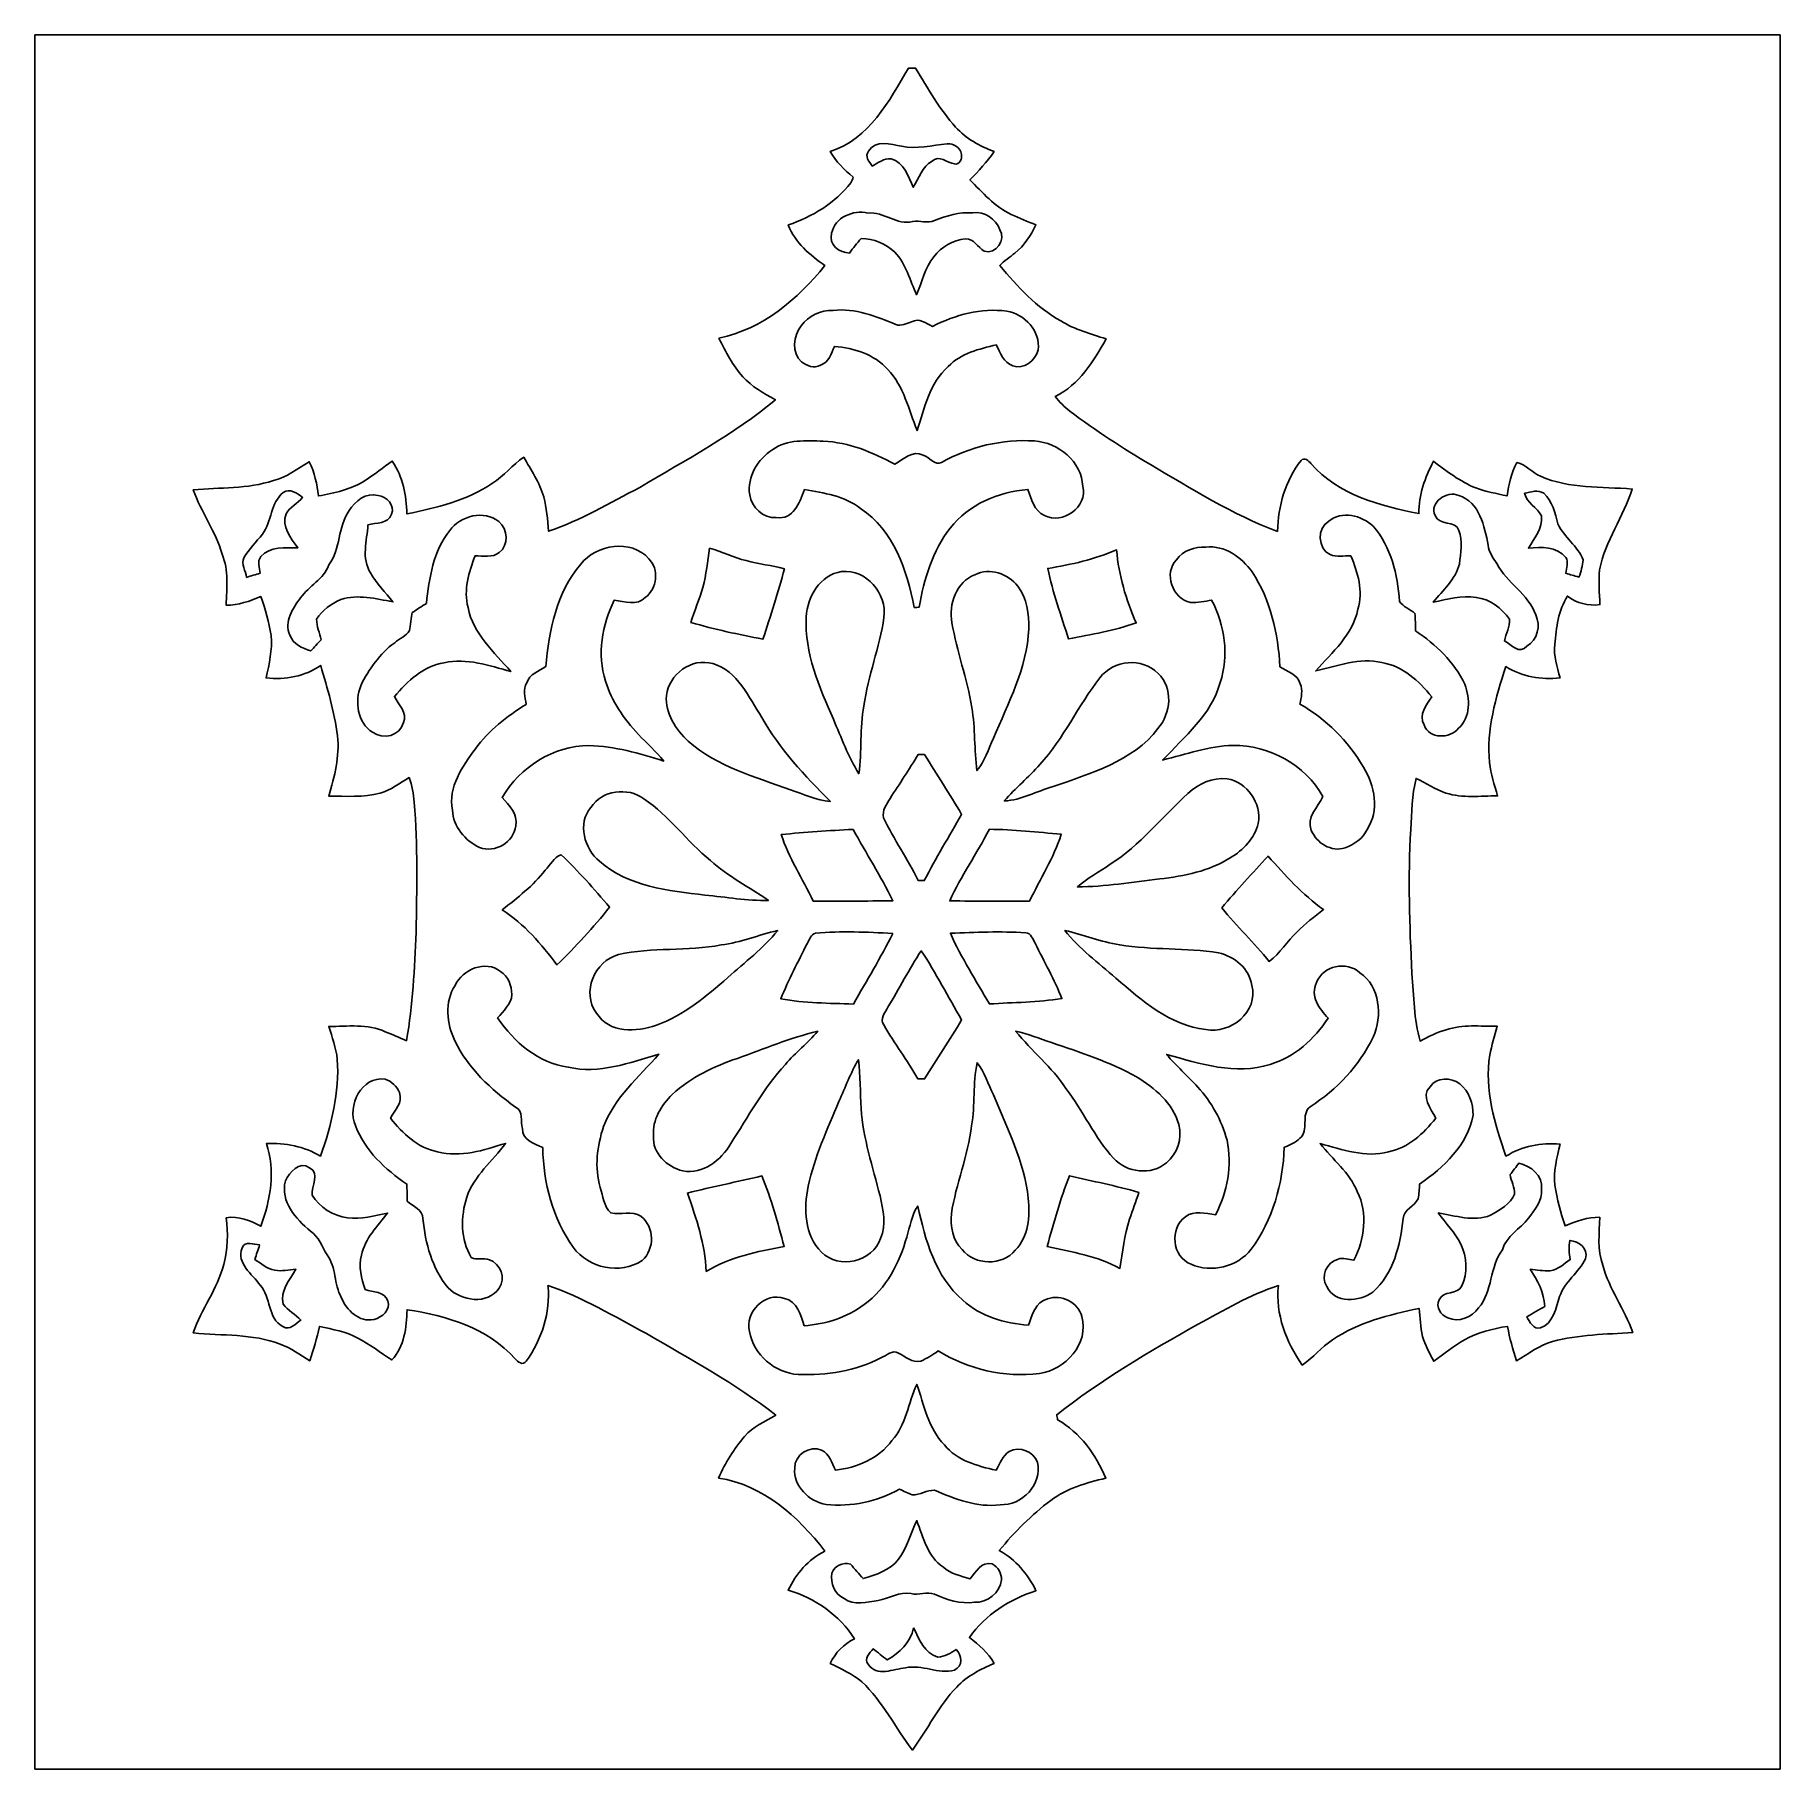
# Model space of a CAD drawing. Header units: centimetres. Extents: x -16.8 to 16.8, y -16.7 to 16.7.
import ezdxf

# ---------------------------------------------------------------- set-up
doc = ezdxf.new("R2010")
doc.units = ezdxf.units.CM
doc.header["$MEASUREMENT"] = 0
doc.layers.add('Layer 1', color=7, linetype='Continuous')

msp = doc.modelspace()

# ---------------------------------------------------------------- linework, layer by layer
at = {"layer": 'Layer 1', "color": 7}
for points, knots in [([(-16.77458, 16.66875), (-16.77458, 16.66875), (16.77458, 16.66875), (16.77458, 16.66875), (16.77458, 16.66875), (16.77458, 16.66875), (16.77458, -16.66875), (16.77458, -16.66875), (16.77458, -16.66875), (16.77458, -16.66875), (-16.77458, -16.66875), (-16.77458, -16.66875), (-16.77458, -16.66875), (-16.77458, -16.66875), (-16.77458, 16.66875), (-16.77458, 16.66875), (-16.77458, 16.66875), (-16.77458, 16.66875), (-16.77458, 16.66875), (-16.77458, 16.66875)], [0, 0, 0, 0, 0.16666667, 0.16666667, 0.16666667, 0.16666667, 0.33333333, 0.33333333, 0.33333333, 0.33333333, 0.5, 0.5, 0.5, 0.5, 0.66666667, 0.66666667, 0.66666667, 0.66666667, 1, 1, 1, 1]), ([(0.02081, 16.03234), (-0.35101, 15.40016), (-0.73766, 14.66356), (-1.48661, 14.42896), (-1.48661, 14.42896), (-1.37478, 14.23423), (-1.21779, 14.07724), (-1.04599, 13.93578), (-1.04599, 13.93578), (-1.05375, 13.89662), (-1.06998, 13.85958), (-1.09044, 13.82607), (-1.09044, 13.82607), (-1.39206, 13.43378), (-1.82845, 13.17237), (-2.29235, 13.01538), (-2.29235, 13.01538), (-2.15794, 12.6746), (-1.87889, 12.43859), (-1.58644, 12.23574), (-1.58644, 12.23574), (-2.11243, 11.58734), (-2.78694, 11.01549), (-3.62409, 10.83804), (-3.62409, 10.83804), (-3.4992, 10.57592), (-3.3588, 10.31769), (-3.16618, 10.09791), (-3.16618, 10.09791), (-2.99438, 9.90494), (-2.76366, 9.78006), (-2.54035, 9.65553), (-2.54035, 9.65553), (-3.3334, 8.98737), (-4.25873, 8.49877), (-5.14668, 7.96996), (-5.14668, 7.96996), (-5.72135, 7.67151), (-6.28368, 7.33672), (-6.89857, 7.12646), (-6.89857, 7.12646), (-6.92079, 7.34871), (-6.93491, 7.57343), (-6.99347, 7.78969), (-6.99347, 7.78969), (-7.07637, 8.0645), (-7.233, 8.30651), (-7.37835, 8.55063), (-7.37835, 8.55063), (-7.59072, 8.39823), (-7.75935, 8.19326), (-7.97878, 8.04933), (-7.97878, 8.04933), (-8.46702, 7.71737), (-9.05298, 7.58049), (-9.62237, 7.45949), (-9.62237, 7.45949), (-9.63648, 7.81756), (-9.6968, 8.17492), (-9.90529, 8.47513), (-9.90529, 8.47513), (-10.08239, 8.35413), (-10.24749, 8.21619), (-10.42846, 8.10048), (-10.42846, 8.10048), (-10.69975, 7.9315), (-11.01478, 7.86059), (-11.32523, 7.80591), (-11.32523, 7.80591), (-11.34604, 8.03416), (-11.40354, 8.25535), (-11.49985, 8.46279), (-11.49985, 8.46279), (-11.72669, 8.33579), (-11.93094, 8.15869), (-12.19024, 8.10119), (-12.19024, 8.10119), (-12.68624, 7.9375), (-13.21682, 7.96925), (-13.72976, 7.9248), (-13.72976, 7.9248), (-13.57842, 7.49723), (-13.29902, 7.12435), (-13.1759, 6.68443), (-13.1759, 6.68443), (-13.04466, 6.3754), (-13.08735, 6.03391), (-13.10005, 5.70759), (-13.10005, 5.70759), (-12.86757, 5.70195), (-12.64497, 5.78379), (-12.43365, 5.87269), (-12.43365, 5.87269), (-12.34052, 5.63069), (-12.2749, 5.3781), (-12.23539, 5.12198), (-12.23539, 5.12198), (-12.20435, 4.84681), (-12.27173, 4.57518), (-12.32958, 4.30812), (-12.32958, 4.30812), (-11.96164, 4.26826), (-11.58628, 4.33458), (-11.28078, 4.54766), (-11.28078, 4.54766), (-11.1506, 4.10175), (-11.01478, 3.65407), (-10.95728, 3.19193), (-10.95728, 3.19193), (-10.91424, 2.79541), (-11.01302, 2.41194), (-11.12591, 2.03729), (-11.12591, 2.03729), (-10.79712, 2.03482), (-10.45986, 2.00625), (-10.13848, 2.09444), (-10.13848, 2.09444), (-9.93316, 2.15159), (-9.7603, 2.28247), (-9.58144, 2.39254), (-9.58144, 2.39254), (-9.52253, 2.24049), (-9.49501, 2.07927), (-9.48231, 1.91699), (-9.48231, 1.91699), (-9.41458, 1.0862), (-9.43151, 0.25118), (-9.44598, -0.58103), (-9.44598, -0.58103), (-9.48196, -1.27741), (-9.50313, -1.97944), (-9.6326, -2.66665), (-9.6326, -2.66665), (-9.76877, -2.60985), (-9.90071, -2.54318), (-10.04006, -2.49414), (-10.04006, -2.49414), (-10.37943, -2.33539), (-10.76501, -2.39395), (-11.12661, -2.39289), (-11.12661, -2.39289), (-11.05853, -2.59856), (-10.98621, -2.80388), (-10.96151, -3.02084), (-10.96151, -3.02084), (-10.91636, -3.65936), (-11.07299, -4.28837), (-11.2836, -4.88562), (-11.2836, -4.88562), (-11.59686, -4.69583), (-11.96199, -4.63197), (-12.32464, -4.64291), (-12.32464, -4.64291), (-12.15178, -5.16502), (-12.24174, -5.72841), (-12.43118, -6.23394), (-12.43118, -6.23394), (-12.63333, -6.11646), (-12.85804, -6.03532), (-13.09652, -6.06884), (-13.09652, -6.06884), (-13.06266, -6.36729), (-13.06124, -6.67385), (-13.14379, -6.9656), (-13.14379, -6.9656), (-13.2655, -7.43585), (-13.57454, -7.82602), (-13.72976, -8.28252), (-13.72976, -8.28252), (-13.17202, -8.34143), (-12.59205, -8.29416), (-12.059, -8.50018), (-12.059, -8.50018), (-11.85051, -8.57074), (-11.678, -8.70973), (-11.49033, -8.82015), (-11.49033, -8.82015), (-11.41624, -8.60354), (-11.35733, -8.38129), (-11.30088, -8.1601), (-11.30088, -8.1601), (-11.05112, -8.21337), (-10.79465, -8.26029), (-10.56711, -8.382), (-10.56711, -8.382), (-10.33286, -8.49701), (-10.13425, -8.67057), (-9.91129, -8.80392), (-9.91129, -8.80392), (-9.67634, -8.53899), (-9.62448, -8.18021), (-9.6206, -7.83872), (-9.6206, -7.83872), (-8.86425, -7.94738), (-8.06909, -8.19326), (-7.54345, -8.77923), (-7.54345, -8.77923), (-7.50182, -8.84343), (-7.38611, -8.91752), (-7.33002, -8.82897), (-7.33002, -8.82897), (-7.03368, -8.40952), (-6.85871, -7.8927), (-6.91162, -7.37482), (-6.91162, -7.37482), (-6.24029, -7.59284), (-5.6388, -7.97313), (-5.01615, -8.29663), (-5.01615, -8.29663), (-4.1723, -8.79122), (-3.30835, -9.26218), (-2.53365, -9.86261), (-2.53365, -9.86261), (-2.73614, -9.9949), (-2.97109, -10.08556), (-3.13161, -10.27395), (-3.13161, -10.27395), (-3.33763, -10.51207), (-3.50661, -10.78371), (-3.63044, -11.07369), (-3.63044, -11.07369), (-2.77707, -11.20352), (-2.09726, -11.81347), (-1.59103, -12.47704), (-1.59103, -12.47704), (-1.90641, -12.63721), (-2.14136, -12.91343), (-2.29411, -13.22811), (-2.29411, -13.22811), (-1.77871, -13.38721), (-1.3081, -13.70295), (-1.01988, -14.16614), (-1.01988, -14.16614), (-1.2252, -14.26457), (-1.38748, -14.43179), (-1.48484, -14.63746), (-1.48484, -14.63746), (-1.27459, -14.73976), (-1.06151, -14.84207), (-0.87665, -14.98847), (-0.87665, -14.98847), (-0.47872, -15.36841), (-0.23566, -15.87112), (0.0949, -16.30398), (0.0949, -16.30398), (0.38664, -15.90569), (0.60325, -15.45237), (0.94615, -15.09183), (0.94615, -15.09183), (1.14124, -14.88052), (1.40406, -14.7507), (1.66405, -14.63746), (1.66405, -14.63746), (1.55293, -14.43249), (1.37266, -14.28009), (1.19133, -14.13933), (1.19133, -14.13933), (1.49895, -13.69977), (1.96215, -13.40026), (2.46909, -13.23975), (2.46909, -13.23975), (2.31105, -12.92154), (2.08209, -12.63685), (1.76318, -12.46893), (1.76318, -12.46893), (2.05634, -12.11192), (2.38337, -11.7789), (2.75484, -11.50338), (2.75484, -11.50338), (3.06599, -11.27548), (3.43888, -11.15977), (3.81106, -11.07722), (3.81106, -11.07722), (3.62479, -10.62073), (3.31646, -10.20339), (2.88502, -9.95292), (2.88502, -9.95292), (2.88078, -9.92928), (2.87267, -9.88166), (2.86844, -9.85767), (2.86844, -9.85767), (3.71087, -9.19092), (4.64397, -8.65152), (5.57459, -8.11918), (5.57459, -8.11918), (6.0833, -7.85248), (6.57754, -7.54839), (7.12893, -7.37482), (7.12893, -7.37482), (7.07355, -7.92339), (7.27569, -8.45891), (7.58896, -8.90058), (7.58896, -8.90058), (7.79745, -8.75771), (7.95867, -8.55698), (8.16963, -8.41657), (8.16963, -8.41657), (8.66457, -8.07791), (9.25689, -7.93962), (9.83403, -7.81191), (9.83403, -7.81191), (9.85696, -7.99147), (9.86543, -8.1721), (9.89859, -8.35096), (9.89859, -8.35096), (9.95362, -8.51711), (10.039, -8.67128), (10.11555, -8.82862), (10.11555, -8.82862), (10.31416, -8.6928), (10.4969, -8.53369), (10.70786, -8.41587), (10.70786, -8.41587), (10.96222, -8.27476), (11.24832, -8.20526), (11.53336, -8.15728), (11.53336, -8.15728), (11.57817, -8.37988), (11.63285, -8.60213), (11.70481, -8.81803), (11.70481, -8.81803), (11.93447, -8.69139), (12.14296, -8.51888), (12.39979, -8.44797), (12.39979, -8.44797), (12.90179, -8.31533), (13.42566, -8.30968), (13.94107, -8.27722), (13.94107, -8.27722), (13.78761, -7.82955), (13.48811, -7.44502), (13.36675, -6.98394), (13.36675, -6.98394), (13.25527, -6.68902), (13.29831, -6.36764), (13.30925, -6.06037), (13.30925, -6.06037), (13.07536, -6.05543), (12.85169, -6.13728), (12.64003, -6.22829), (12.64003, -6.22829), (12.55571, -5.97288), (12.48516, -5.71182), (12.44318, -5.44654), (12.44318, -5.44654), (12.4139, -5.17737), (12.48692, -4.9149), (12.54372, -4.6549), (12.54372, -4.6549), (12.18142, -4.62562), (11.81453, -4.69018), (11.50514, -4.88597), (11.50514, -4.88597), (11.28324, -4.26685), (11.08922, -3.60468), (11.19434, -2.94076), (11.19434, -2.94076), (11.23068, -2.75414), (11.28818, -2.57316), (11.33757, -2.39007), (11.33757, -2.39007), (11.01055, -2.39324), (10.67012, -2.34703), (10.35544, -2.45639), (10.35544, -2.45639), (10.17623, -2.50049), (10.01712, -2.59362), (9.85414, -2.67511), (9.85414, -2.67511), (9.73561, -2.25213), (9.73173, -1.80904), (9.69821, -1.37407), (9.69821, -1.37407), (9.64741, -0.45297), (9.62378, 0.47096), (9.67387, 1.39241), (9.67387, 1.39241), (9.69574, 1.7205), (9.69151, 2.05634), (9.77829, 2.37596), (9.77829, 2.37596), (9.97162, 2.28882), (10.14624, 2.15935), (10.35015, 2.09444), (10.35015, 2.09444), (10.67117, 1.99284), (11.01231, 2.04011), (11.34286, 2.04011), (11.34286, 2.04011), (11.2843, 2.25143), (11.20951, 2.45921), (11.18764, 2.67864), (11.18764, 2.67864), (11.12555, 3.31117), (11.30864, 3.93136), (11.50302, 4.52543), (11.50302, 4.52543), (11.81417, 4.32753), (12.18177, 4.2732), (12.54478, 4.30848), (12.54478, 4.30848), (12.49186, 4.52049), (12.41354, 4.73251), (12.44318, 4.95512), (12.44318, 4.95512), (12.46928, 5.27191), (12.51444, 5.60529), (12.68518, 5.88116), (12.68518, 5.88116), (12.86334, 5.74111), (13.08664, 5.68748), (13.31207, 5.71606), (13.31207, 5.71606), (13.29937, 5.93937), (13.28385, 6.16409), (13.30466, 6.38739), (13.30466, 6.38739), (13.41085, 6.94337), (13.76609, 7.40586), (13.93119, 7.93926), (13.93119, 7.93926), (13.34135, 7.98442), (12.72222, 7.94067), (12.16801, 8.18444), (12.16801, 8.18444), (12.00644, 8.25324), (11.89073, 8.41481), (11.71504, 8.44656), (11.71504, 8.44656), (11.60357, 8.25147), (11.56194, 8.0264), (11.52631, 7.80732), (11.52631, 7.80732), (11.32311, 7.85001), (11.11814, 7.89129), (10.92235, 7.95972), (10.92235, 7.95972), (10.6239, 8.08249), (10.36567, 8.2804), (10.10955, 8.47196), (10.10955, 8.47196), (9.95116, 8.15799), (9.82169, 7.82532), (9.83051, 7.46725), (9.83051, 7.46725), (9.07979, 7.60977), (8.2804, 7.83378), (7.75547, 8.4268), (7.75547, 8.4268), (7.71596, 8.48078), (7.6267, 8.55627), (7.56567, 8.48924), (7.56567, 8.48924), (7.26193, 8.10295), (7.12787, 7.61047), (7.11271, 7.1247), (7.11271, 7.1247), (6.24734, 7.44502), (5.46312, 7.94597), (4.66901, 8.4074), (4.66901, 8.4074), (4.13949, 8.72913), (3.61244, 9.05722), (3.12314, 9.43786), (3.12314, 9.43786), (3.01872, 9.52041), (2.91783, 9.6079), (2.84092, 9.71656), (2.84092, 9.71656), (3.296, 9.94939), (3.58246, 10.38613), (3.8167, 10.82463), (3.8167, 10.82463), (3.52072, 10.92165), (3.21522, 11.0042), (2.94816, 11.16965), (2.94816, 11.16965), (2.47826, 11.42753), (2.11596, 11.83217), (1.77341, 12.23504), (1.77341, 12.23504), (1.85455, 12.33241), (1.96921, 12.39273), (2.06375, 12.47563), (2.06375, 12.47563), (2.24367, 12.61639), (2.36608, 12.81465), (2.46839, 13.01574), (2.46839, 13.01574), (2.30999, 13.08206), (2.14947, 13.14168), (1.99602, 13.21788), (1.99602, 13.21788), (1.67746, 13.3664), (1.4411, 13.63768), (1.20015, 13.88427), (1.20015, 13.88427), (1.36842, 14.0529), (1.52894, 14.22964), (1.66546, 14.42544), (1.66546, 14.42544), (1.39206, 14.53197), (1.1236, 14.67379), (0.92569, 14.89534), (0.92569, 14.89534), (0.61736, 15.23647), (0.39088, 15.6397), (0.15416, 16.03163), (0.15416, 16.03163), (0.10936, 16.03163), (0.06491, 16.03199), (0.02081, 16.03234)], [0, 0, 0, 0, 0.00775194, 0.00775194, 0.00775194, 0.00775194, 0.01550388, 0.01550388, 0.01550388, 0.01550388, 0.02325581, 0.02325581, 0.02325581, 0.02325581, 0.03100775, 0.03100775, 0.03100775, 0.03100775, 0.03875969, 0.03875969, 0.03875969, 0.03875969, 0.04651163, 0.04651163, 0.04651163, 0.04651163, 0.05426357, 0.05426357, 0.05426357, 0.05426357, 0.0620155, 0.0620155, 0.0620155, 0.0620155, 0.06976744, 0.06976744, 0.06976744, 0.06976744, 0.07751938, 0.07751938, 0.07751938, 0.07751938, 0.08527132, 0.08527132, 0.08527132, 0.08527132, 0.09302326, 0.09302326, 0.09302326, 0.09302326, 0.10077519, 0.10077519, 0.10077519, 0.10077519, 0.10852713, 0.10852713, 0.10852713, 0.10852713, 0.11627907, 0.11627907, 0.11627907, 0.11627907, 0.12403101, 0.12403101, 0.12403101, 0.12403101, 0.13178295, 0.13178295, 0.13178295, 0.13178295, 0.13953488, 0.13953488, 0.13953488, 0.13953488, 0.14728682, 0.14728682, 0.14728682, 0.14728682, 0.15503876, 0.15503876, 0.15503876, 0.15503876, 0.1627907, 0.1627907, 0.1627907, 0.1627907, 0.17054264, 0.17054264, 0.17054264, 0.17054264, 0.17829457, 0.17829457, 0.17829457, 0.17829457, 0.18604651, 0.18604651, 0.18604651, 0.18604651, 0.19379845, 0.19379845, 0.19379845, 0.19379845, 0.20155039, 0.20155039, 0.20155039, 0.20155039, 0.20930233, 0.20930233, 0.20930233, 0.20930233, 0.21705426, 0.21705426, 0.21705426, 0.21705426, 0.2248062, 0.2248062, 0.2248062, 0.2248062, 0.23255814, 0.23255814, 0.23255814, 0.23255814, 0.24031008, 0.24031008, 0.24031008, 0.24031008, 0.24806202, 0.24806202, 0.24806202, 0.24806202, 0.25581395, 0.25581395, 0.25581395, 0.25581395, 0.26356589, 0.26356589, 0.26356589, 0.26356589, 0.27131783, 0.27131783, 0.27131783, 0.27131783, 0.27906977, 0.27906977, 0.27906977, 0.27906977, 0.28682171, 0.28682171, 0.28682171, 0.28682171, 0.29457364, 0.29457364, 0.29457364, 0.29457364, 0.30232558, 0.30232558, 0.30232558, 0.30232558, 0.31007752, 0.31007752, 0.31007752, 0.31007752, 0.31782946, 0.31782946, 0.31782946, 0.31782946, 0.3255814, 0.3255814, 0.3255814, 0.3255814, 0.33333333, 0.33333333, 0.33333333, 0.33333333, 0.34108527, 0.34108527, 0.34108527, 0.34108527, 0.34883721, 0.34883721, 0.34883721, 0.34883721, 0.35658915, 0.35658915, 0.35658915, 0.35658915, 0.36434109, 0.36434109, 0.36434109, 0.36434109, 0.37209302, 0.37209302, 0.37209302, 0.37209302, 0.37984496, 0.37984496, 0.37984496, 0.37984496, 0.3875969, 0.3875969, 0.3875969, 0.3875969, 0.39534884, 0.39534884, 0.39534884, 0.39534884, 0.40310078, 0.40310078, 0.40310078, 0.40310078, 0.41085271, 0.41085271, 0.41085271, 0.41085271, 0.41860465, 0.41860465, 0.41860465, 0.41860465, 0.42635659, 0.42635659, 0.42635659, 0.42635659, 0.43410853, 0.43410853, 0.43410853, 0.43410853, 0.44186047, 0.44186047, 0.44186047, 0.44186047, 0.4496124, 0.4496124, 0.4496124, 0.4496124, 0.45736434, 0.45736434, 0.45736434, 0.45736434, 0.46511628, 0.46511628, 0.46511628, 0.46511628, 0.47286822, 0.47286822, 0.47286822, 0.47286822, 0.48062016, 0.48062016, 0.48062016, 0.48062016, 0.48837209, 0.48837209, 0.48837209, 0.48837209, 0.49612403, 0.49612403, 0.49612403, 0.49612403, 0.50387597, 0.50387597, 0.50387597, 0.50387597, 0.51162791, 0.51162791, 0.51162791, 0.51162791, 0.51937984, 0.51937984, 0.51937984, 0.51937984, 0.52713178, 0.52713178, 0.52713178, 0.52713178, 0.53488372, 0.53488372, 0.53488372, 0.53488372, 0.54263566, 0.54263566, 0.54263566, 0.54263566, 0.5503876, 0.5503876, 0.5503876, 0.5503876, 0.55813953, 0.55813953, 0.55813953, 0.55813953, 0.56589147, 0.56589147, 0.56589147, 0.56589147, 0.57364341, 0.57364341, 0.57364341, 0.57364341, 0.58139535, 0.58139535, 0.58139535, 0.58139535, 0.58914729, 0.58914729, 0.58914729, 0.58914729, 0.59689922, 0.59689922, 0.59689922, 0.59689922, 0.60465116, 0.60465116, 0.60465116, 0.60465116, 0.6124031, 0.6124031, 0.6124031, 0.6124031, 0.62015504, 0.62015504, 0.62015504, 0.62015504, 0.62790698, 0.62790698, 0.62790698, 0.62790698, 0.63565891, 0.63565891, 0.63565891, 0.63565891, 0.64341085, 0.64341085, 0.64341085, 0.64341085, 0.65116279, 0.65116279, 0.65116279, 0.65116279, 0.65891473, 0.65891473, 0.65891473, 0.65891473, 0.66666667, 0.66666667, 0.66666667, 0.66666667, 0.6744186, 0.6744186, 0.6744186, 0.6744186, 0.68217054, 0.68217054, 0.68217054, 0.68217054, 0.68992248, 0.68992248, 0.68992248, 0.68992248, 0.69767442, 0.69767442, 0.69767442, 0.69767442, 0.70542636, 0.70542636, 0.70542636, 0.70542636, 0.71317829, 0.71317829, 0.71317829, 0.71317829, 0.72093023, 0.72093023, 0.72093023, 0.72093023, 0.72868217, 0.72868217, 0.72868217, 0.72868217, 0.73643411, 0.73643411, 0.73643411, 0.73643411, 0.74418605, 0.74418605, 0.74418605, 0.74418605, 0.75193798, 0.75193798, 0.75193798, 0.75193798, 0.75968992, 0.75968992, 0.75968992, 0.75968992, 0.76744186, 0.76744186, 0.76744186, 0.76744186, 0.7751938, 0.7751938, 0.7751938, 0.7751938, 0.78294574, 0.78294574, 0.78294574, 0.78294574, 0.79069767, 0.79069767, 0.79069767, 0.79069767, 0.79844961, 0.79844961, 0.79844961, 0.79844961, 0.80620155, 0.80620155, 0.80620155, 0.80620155, 0.81395349, 0.81395349, 0.81395349, 0.81395349, 0.82170543, 0.82170543, 0.82170543, 0.82170543, 0.82945736, 0.82945736, 0.82945736, 0.82945736, 0.8372093, 0.8372093, 0.8372093, 0.8372093, 0.84496124, 0.84496124, 0.84496124, 0.84496124, 0.85271318, 0.85271318, 0.85271318, 0.85271318, 0.86046512, 0.86046512, 0.86046512, 0.86046512, 0.86821705, 0.86821705, 0.86821705, 0.86821705, 0.87596899, 0.87596899, 0.87596899, 0.87596899, 0.88372093, 0.88372093, 0.88372093, 0.88372093, 0.89147287, 0.89147287, 0.89147287, 0.89147287, 0.89922481, 0.89922481, 0.89922481, 0.89922481, 0.90697674, 0.90697674, 0.90697674, 0.90697674, 0.91472868, 0.91472868, 0.91472868, 0.91472868, 0.92248062, 0.92248062, 0.92248062, 0.92248062, 0.93023256, 0.93023256, 0.93023256, 0.93023256, 0.9379845, 0.9379845, 0.9379845, 0.9379845, 0.94573643, 0.94573643, 0.94573643, 0.94573643, 0.95348837, 0.95348837, 0.95348837, 0.95348837, 0.96124031, 0.96124031, 0.96124031, 0.96124031, 0.96899225, 0.96899225, 0.96899225, 0.96899225, 0.97674419, 0.97674419, 0.97674419, 0.97674419, 0.98449612, 0.98449612, 0.98449612, 0.98449612, 1, 1, 1, 1]), ([(-0.74824, 14.43461), (-0.61877, 14.65792), (-0.31821, 14.56443), (-0.1143, 14.53092), (-0.1143, 14.53092), (0.17745, 14.4653), (0.4699, 14.55067), (0.76024, 14.57501), (0.76024, 14.57501), (0.88688, 14.58771), (1.01741, 14.50058), (1.03787, 14.37146), (1.03787, 14.37146), (1.05304, 14.29032), (1.00401, 14.16332), (0.90346, 14.18837), (0.90346, 14.18837), (0.76094, 14.21412), (0.6029, 14.36687), (0.47131, 14.24164), (0.47131, 14.24164), (0.28328, 14.1351), (0.21907, 13.9125), (0.10936, 13.73999), (0.10936, 13.73999), (0.02081, 13.94883), (-0.07408, 14.21694), (-0.31362, 14.28891), (-0.31362, 14.28891), (-0.45367, 14.29667), (-0.56444, 14.21059), (-0.67874, 14.14709), (-0.67874, 14.14709), (-0.73307, 14.2307), (-0.83361, 14.33618), (-0.74824, 14.43461)], [0, 0, 0, 0, 0.1, 0.1, 0.1, 0.1, 0.2, 0.2, 0.2, 0.2, 0.3, 0.3, 0.3, 0.3, 0.4, 0.4, 0.4, 0.4, 0.5, 0.5, 0.5, 0.5, 0.6, 0.6, 0.6, 0.6, 0.7, 0.7, 0.7, 0.7, 0.8, 0.8, 0.8, 0.8, 1, 1, 1, 1]), ([(-1.45838, 12.85487), (-1.39665, 13.16108), (-1.0481, 13.31207), (-0.75988, 13.24292), (-0.75988, 13.24292), (-0.45367, 13.2782), (-0.2032, 13.00127), (0.10019, 13.08276), (0.10019, 13.08276), (0.23883, 13.10605), (0.38276, 13.03761), (0.51682, 13.09793), (0.51682, 13.09793), (0.75212, 13.18895), (0.99589, 13.2655), (1.25307, 13.24963), (1.25307, 13.24963), (1.48237, 13.28349), (1.69827, 13.13533), (1.77659, 12.92331), (1.77659, 12.92331), (1.89195, 12.73528), (1.70744, 12.43753), (1.47391, 12.51197), (1.47391, 12.51197), (1.34726, 12.58711), (1.28058, 12.75397), (1.11125, 12.75115), (1.11125, 12.75115), (0.87595, 12.71658), (0.64982, 12.59664), (0.50835, 12.40296), (0.50835, 12.40296), (0.32702, 12.19659), (0.28293, 11.91824), (0.17533, 11.67377), (0.17533, 11.67377), (0.04269, 11.94858), (-0.02399, 12.26785), (-0.24448, 12.49045), (-0.24448, 12.49045), (-0.42051, 12.65308), (-0.65052, 12.7575), (-0.89288, 12.75468), (-0.89288, 12.75468), (-0.97155, 12.66543), (-1.04493, 12.57194), (-1.11266, 12.47422), (-1.11266, 12.47422), (-1.30598, 12.48551), (-1.52224, 12.62874), (-1.45838, 12.85487)], [0, 0, 0, 0, 0.07142857, 0.07142857, 0.07142857, 0.07142857, 0.14285714, 0.14285714, 0.14285714, 0.14285714, 0.21428571, 0.21428571, 0.21428571, 0.21428571, 0.28571429, 0.28571429, 0.28571429, 0.28571429, 0.35714286, 0.35714286, 0.35714286, 0.35714286, 0.42857143, 0.42857143, 0.42857143, 0.42857143, 0.5, 0.5, 0.5, 0.5, 0.57142857, 0.57142857, 0.57142857, 0.57142857, 0.64285714, 0.64285714, 0.64285714, 0.64285714, 0.71428571, 0.71428571, 0.71428571, 0.71428571, 0.78571429, 0.78571429, 0.78571429, 0.78571429, 0.85714286, 0.85714286, 0.85714286, 0.85714286, 1, 1, 1, 1]), ([(-2.04505, 11.07511), (-1.90747, 11.27231), (-1.66758, 11.38132), (-1.42804, 11.37356), (-1.42804, 11.37356), (-1.00542, 11.42118), (-0.60572, 11.2589), (-0.22366, 11.10262), (-0.22366, 11.10262), (-0.12136, 11.05711), (-0.02046, 11.1319), (0.07938, 11.14989), (0.07938, 11.14989), (0.22613, 11.24409), (0.35313, 11.1125), (0.48295, 11.06593), (0.48295, 11.06593), (0.91969, 11.2903), (1.41429, 11.42047), (1.90782, 11.35944), (1.90782, 11.35944), (2.25178, 11.30124), (2.56293, 10.97527), (2.51143, 10.61191), (2.51143, 10.61191), (2.45745, 10.41224), (2.23591, 10.22138), (2.02283, 10.30993), (2.02283, 10.30993), (1.84467, 10.36779), (1.78329, 10.5597), (1.70709, 10.71033), (1.70709, 10.71033), (1.3776, 10.63061), (1.02552, 10.55264), (0.78423, 10.29335), (0.78423, 10.29335), (0.42016, 9.98361), (0.32985, 9.4936), (0.18415, 9.06357), (0.18415, 9.06357), (0.01976, 9.46362), (-0.06562, 9.92011), (-0.381, 10.23832), (-0.381, 10.23832), (-0.63853, 10.52971), (-1.02976, 10.64966), (-1.40617, 10.68141), (-1.40617, 10.68141), (-1.46544, 10.54206), (-1.51377, 10.37237), (-1.67428, 10.31734), (-1.67428, 10.31734), (-1.79317, 10.25172), (-1.93675, 10.30817), (-2.03694, 10.3819), (-2.03694, 10.3819), (-2.23273, 10.56358), (-2.19675, 10.87826), (-2.04505, 11.07511)], [0, 0, 0, 0, 0.0625, 0.0625, 0.0625, 0.0625, 0.125, 0.125, 0.125, 0.125, 0.1875, 0.1875, 0.1875, 0.1875, 0.25, 0.25, 0.25, 0.25, 0.3125, 0.3125, 0.3125, 0.3125, 0.375, 0.375, 0.375, 0.375, 0.4375, 0.4375, 0.4375, 0.4375, 0.5, 0.5, 0.5, 0.5, 0.5625, 0.5625, 0.5625, 0.5625, 0.625, 0.625, 0.625, 0.625, 0.6875, 0.6875, 0.6875, 0.6875, 0.75, 0.75, 0.75, 0.75, 0.8125, 0.8125, 0.8125, 0.8125, 0.875, 0.875, 0.875, 0.875, 1, 1, 1, 1]), ([(-2.59186, 8.69562), (-2.31563, 8.90235), (-1.9431, 8.8646), (-1.6196, 8.85966), (-1.6196, 8.85966), (-1.12889, 8.83708), (-0.6671, 8.64517), (-0.24095, 8.41375), (-0.24095, 8.41375), (-0.07938, 8.51817), (0.09384, 8.68962), (0.30057, 8.58943), (0.30057, 8.58943), (0.42439, 8.55874), (0.52141, 8.37812), (0.65546, 8.44938), (0.65546, 8.44938), (1.19415, 8.75736), (1.8228, 8.89882), (2.44158, 8.86389), (2.44158, 8.86389), (2.89701, 8.82967), (3.3528, 8.46737), (3.36903, 7.98936), (3.36903, 7.98936), (3.46886, 7.59389), (2.98097, 7.24782), (2.63349, 7.43126), (2.63349, 7.43126), (2.43346, 7.52052), (2.38266, 7.74665), (2.31387, 7.93009), (2.31387, 7.93009), (1.74625, 7.88423), (1.17863, 7.64258), (0.8188, 7.18855), (0.8188, 7.18855), (0.47837, 6.75111), (0.31891, 6.20324), (0.22296, 5.66491), (0.22296, 5.66491), (0.19967, 5.66455), (0.15381, 5.6642), (0.13053, 5.6642), (0.13053, 5.6642), (-0.01376, 6.37505), (-0.26211, 7.14834), (-0.90064, 7.56673), (-0.90064, 7.56673), (-1.21285, 7.80133), (-1.60338, 7.86941), (-1.97979, 7.92656), (-1.97979, 7.92656), (-2.07116, 7.68032), (-2.19604, 7.33954), (-2.52377, 7.39034), (-2.52377, 7.39034), (-2.77566, 7.37376), (-2.99896, 7.58684), (-3.03389, 7.82955), (-3.03389, 7.82955), (-3.0861, 8.17386), (-2.87831, 8.51606), (-2.59186, 8.69562)], [0, 0, 0, 0, 0.05882353, 0.05882353, 0.05882353, 0.05882353, 0.11764706, 0.11764706, 0.11764706, 0.11764706, 0.17647059, 0.17647059, 0.17647059, 0.17647059, 0.23529412, 0.23529412, 0.23529412, 0.23529412, 0.29411765, 0.29411765, 0.29411765, 0.29411765, 0.35294118, 0.35294118, 0.35294118, 0.35294118, 0.41176471, 0.41176471, 0.41176471, 0.41176471, 0.47058824, 0.47058824, 0.47058824, 0.47058824, 0.52941176, 0.52941176, 0.52941176, 0.52941176, 0.58823529, 0.58823529, 0.58823529, 0.58823529, 0.64705882, 0.64705882, 0.64705882, 0.64705882, 0.70588235, 0.70588235, 0.70588235, 0.70588235, 0.76470588, 0.76470588, 0.76470588, 0.76470588, 0.82352941, 0.82352941, 0.82352941, 0.82352941, 0.88235294, 0.88235294, 0.88235294, 0.88235294, 1, 1, 1, 1]), ([(-12.00079, 7.87329), (-11.86991, 7.95902), (-11.73374, 7.8546), (-11.62826, 7.77981), (-11.62826, 7.77981), (-11.72104, 7.66127), (-11.86991, 7.5946), (-11.94717, 7.46513), (-11.94717, 7.46513), (-12.04313, 7.21148), (-11.8558, 6.99911), (-11.71963, 6.80967), (-11.71963, 6.80967), (-11.95564, 6.80896), (-12.25797, 6.84389), (-12.42907, 6.64175), (-12.42907, 6.64175), (-12.50985, 6.55108), (-12.45306, 6.42444), (-12.44459, 6.31966), (-12.44459, 6.31966), (-12.53031, 6.28968), (-12.62168, 6.2738), (-12.70564, 6.24029), (-12.70564, 6.24029), (-12.72293, 6.36305), (-12.81571, 6.49393), (-12.75644, 6.6167), (-12.75644, 6.6167), (-12.65873, 6.78392), (-12.51867, 6.91974), (-12.4019, 7.07284), (-12.4019, 7.07284), (-12.2174, 7.3152), (-12.24809, 7.67221), (-12.00079, 7.87329)], [0, 0, 0, 0, 0.1, 0.1, 0.1, 0.1, 0.2, 0.2, 0.2, 0.2, 0.3, 0.3, 0.3, 0.3, 0.4, 0.4, 0.4, 0.4, 0.5, 0.5, 0.5, 0.5, 0.6, 0.6, 0.6, 0.6, 0.7, 0.7, 0.7, 0.7, 0.8, 0.8, 0.8, 0.8, 1, 1, 1, 1]), ([(-10.73538, 7.52546), (-10.62108, 7.70819), (-10.4073, 7.8807), (-10.17693, 7.81332), (-10.17693, 7.81332), (-10.01677, 7.79498), (-9.84568, 7.62212), (-9.92011, 7.4549), (-9.92011, 7.4549), (-9.97832, 7.26299), (-10.21609, 7.29756), (-10.37343, 7.24888), (-10.37343, 7.24888), (-10.38931, 6.94831), (-10.50466, 6.60224), (-10.32228, 6.32989), (-10.32228, 6.32989), (-10.21045, 6.11964), (-10.04006, 5.95207), (-9.89083, 5.76933), (-9.89083, 5.76933), (-10.21997, 5.83001), (-10.56464, 5.92032), (-10.89448, 5.81484), (-10.89448, 5.81484), (-11.07758, 5.73511), (-11.25079, 5.6074), (-11.35839, 5.43666), (-11.35839, 5.43666), (-11.36509, 5.29978), (-11.29489, 5.17243), (-11.27266, 5.03978), (-11.27266, 5.03978), (-11.33934, 4.96923), (-11.40566, 4.89832), (-11.47163, 4.82706), (-11.47163, 4.82706), (-11.63426, 4.87715), (-11.81065, 4.95688), (-11.87309, 5.13045), (-11.87309, 5.13045), (-11.98845, 5.38939), (-11.81982, 5.64938), (-11.66636, 5.84588), (-11.66636, 5.84588), (-11.5062, 6.07695), (-11.21974, 6.20395), (-11.12344, 6.47982), (-11.12344, 6.47982), (-10.89554, 6.7885), (-10.95199, 7.20972), (-10.73538, 7.52546)], [0, 0, 0, 0, 0.07142857, 0.07142857, 0.07142857, 0.07142857, 0.14285714, 0.14285714, 0.14285714, 0.14285714, 0.21428571, 0.21428571, 0.21428571, 0.21428571, 0.28571429, 0.28571429, 0.28571429, 0.28571429, 0.35714286, 0.35714286, 0.35714286, 0.35714286, 0.42857143, 0.42857143, 0.42857143, 0.42857143, 0.5, 0.5, 0.5, 0.5, 0.57142857, 0.57142857, 0.57142857, 0.57142857, 0.64285714, 0.64285714, 0.64285714, 0.64285714, 0.71428571, 0.71428571, 0.71428571, 0.71428571, 0.78571429, 0.78571429, 0.78571429, 0.78571429, 0.85714286, 0.85714286, 0.85714286, 0.85714286, 1, 1, 1, 1]), ([(10.14271, 7.42774), (10.01677, 7.68244), (10.3759, 7.91245), (10.59886, 7.81544), (10.59886, 7.81544), (11.00032, 7.68632), (11.0938, 7.21995), (11.16154, 6.85906), (11.16154, 6.85906), (11.17812, 6.72536), (11.25537, 6.61388), (11.32911, 6.50522), (11.32911, 6.50522), (11.52066, 6.13445), (11.93588, 5.92279), (12.07805, 5.51991), (12.07805, 5.51991), (12.17718, 5.31636), (12.1098, 5.03202), (11.90766, 4.91913), (11.90766, 4.91913), (11.76302, 4.74627), (11.60533, 4.94947), (11.47551, 5.01968), (11.47551, 5.01968), (11.50514, 5.15832), (11.58099, 5.29202), (11.57429, 5.43736), (11.57429, 5.43736), (11.41977, 5.64515), (11.19787, 5.82436), (10.93329, 5.85505), (10.93329, 5.85505), (10.65354, 5.89139), (10.37802, 5.8226), (10.10708, 5.76333), (10.10708, 5.76333), (10.29194, 5.99228), (10.5343, 6.20148), (10.61085, 6.49711), (10.61085, 6.49711), (10.63449, 6.70807), (10.67082, 6.93667), (10.60097, 7.14304), (10.60097, 7.14304), (10.535, 7.34201), (10.22032, 7.22842), (10.14271, 7.42774)], [0, 0, 0, 0, 0.07692308, 0.07692308, 0.07692308, 0.07692308, 0.15384615, 0.15384615, 0.15384615, 0.15384615, 0.23076923, 0.23076923, 0.23076923, 0.23076923, 0.30769231, 0.30769231, 0.30769231, 0.30769231, 0.38461538, 0.38461538, 0.38461538, 0.38461538, 0.46153846, 0.46153846, 0.46153846, 0.46153846, 0.53846154, 0.53846154, 0.53846154, 0.53846154, 0.61538462, 0.61538462, 0.61538462, 0.61538462, 0.69230769, 0.69230769, 0.69230769, 0.69230769, 0.76923077, 0.76923077, 0.76923077, 0.76923077, 0.84615385, 0.84615385, 0.84615385, 0.84615385, 1, 1, 1, 1]), ([(11.86215, 7.85707), (11.98174, 7.88035), (12.12074, 7.93397), (12.23398, 7.85918), (12.23398, 7.85918), (12.39837, 7.70361), (12.44741, 7.47607), (12.50421, 7.26722), (12.50421, 7.26722), (12.62239, 7.00758), (12.8845, 6.84354), (12.99104, 6.57578), (12.99104, 6.57578), (12.97728, 6.46254), (12.94624, 6.35282), (12.90814, 6.24558), (12.90814, 6.24558), (12.80583, 6.27662), (12.74516, 6.29285), (12.6552, 6.31896), (12.6552, 6.31896), (12.66296, 6.41879), (12.71517, 6.53168), (12.65837, 6.62481), (12.65837, 6.62481), (12.47634, 6.83683), (12.18424, 6.82554), (11.93482, 6.80261), (11.93482, 6.80261), (12.04912, 6.99452), (12.21987, 7.18044), (12.18565, 7.42174), (12.18565, 7.42174), (12.10557, 7.58754), (11.90837, 7.66586), (11.86215, 7.85707)], [0, 0, 0, 0, 0.1, 0.1, 0.1, 0.1, 0.2, 0.2, 0.2, 0.2, 0.3, 0.3, 0.3, 0.3, 0.4, 0.4, 0.4, 0.4, 0.5, 0.5, 0.5, 0.5, 0.6, 0.6, 0.6, 0.6, 0.7, 0.7, 0.7, 0.7, 0.8, 0.8, 0.8, 0.8, 1, 1, 1, 1]), ([(-8.79828, 7.14199), (-8.5979, 7.42527), (-8.13823, 7.54486), (-7.85777, 7.31167), (-7.85777, 7.31167), (-7.68244, 7.16774), (-7.66198, 6.86117), (-7.84684, 6.71689), (-7.84684, 6.71689), (-7.98019, 6.61247), (-8.15763, 6.65586), (-8.3125, 6.65727), (-8.3125, 6.65727), (-8.43245, 6.3433), (-8.53828, 5.99934), (-8.44832, 5.66138), (-8.44832, 5.66138), (-8.35307, 5.15549), (-7.94173, 4.80378), (-7.62564, 4.42877), (-7.62564, 4.42877), (-8.04157, 4.54378), (-8.47196, 4.69618), (-8.90764, 4.60058), (-8.90764, 4.60058), (-9.30628, 4.53672), (-9.61496, 4.24497), (-9.86473, 3.94794), (-9.86473, 3.94794), (-9.78747, 3.79448), (-9.6072, 3.63396), (-9.69151, 3.44876), (-9.69151, 3.44876), (-9.75043, 3.18523), (-10.08521, 3.12067), (-10.28418, 3.26214), (-10.28418, 3.26214), (-10.57875, 3.44452), (-10.62884, 3.85727), (-10.51066, 4.15854), (-10.51066, 4.15854), (-10.35297, 4.47463), (-10.14554, 4.77555), (-9.85696, 4.9851), (-9.85696, 4.9851), (-9.76736, 5.06836), (-9.63507, 5.11281), (-9.57192, 5.22146), (-9.57192, 5.22146), (-9.55887, 5.30719), (-9.53311, 5.47829), (-9.52006, 5.56366), (-9.52006, 5.56366), (-9.4301, 5.62434), (-9.33944, 5.68431), (-9.24701, 5.74146), (-9.24701, 5.74146), (-9.19656, 6.22759), (-9.11507, 6.74934), (-8.79828, 7.14199)], [0, 0, 0, 0, 0.0625, 0.0625, 0.0625, 0.0625, 0.125, 0.125, 0.125, 0.125, 0.1875, 0.1875, 0.1875, 0.1875, 0.25, 0.25, 0.25, 0.25, 0.3125, 0.3125, 0.3125, 0.3125, 0.375, 0.375, 0.375, 0.375, 0.4375, 0.4375, 0.4375, 0.4375, 0.5, 0.5, 0.5, 0.5, 0.5625, 0.5625, 0.5625, 0.5625, 0.625, 0.625, 0.625, 0.625, 0.6875, 0.6875, 0.6875, 0.6875, 0.75, 0.75, 0.75, 0.75, 0.8125, 0.8125, 0.8125, 0.8125, 0.875, 0.875, 0.875, 0.875, 1, 1, 1, 1]), ([(8.0966, 7.32014), (8.34214, 7.5311), (8.73619, 7.43162), (8.95244, 7.22348), (8.95244, 7.22348), (9.29605, 6.82519), (9.42128, 6.2925), (9.45832, 5.77991), (9.45832, 5.77991), (9.52571, 5.67443), (9.66082, 5.62822), (9.75572, 5.54778), (9.75572, 5.54778), (9.76312, 5.43666), (9.76559, 5.32553), (9.76595, 5.21406), (9.76595, 5.21406), (10.15859, 4.95406), (10.50784, 4.61398), (10.7128, 4.185), (10.7128, 4.185), (10.81511, 3.90737), (10.83134, 3.55776), (10.59497, 3.33975), (10.59497, 3.33975), (10.42388, 3.13514), (10.02736, 3.12702), (9.92999, 3.4036), (9.92999, 3.4036), (9.82098, 3.60645), (9.97761, 3.78389), (10.07674, 3.94406), (10.07674, 3.94406), (9.83403, 4.25168), (9.519, 4.53531), (9.12001, 4.60269), (9.12001, 4.60269), (8.6868, 4.70535), (8.26558, 4.53672), (7.84931, 4.44183), (7.84931, 4.44183), (8.1601, 4.80131), (8.56227, 5.13644), (8.65822, 5.62645), (8.65822, 5.62645), (8.76194, 5.97676), (8.65752, 6.33377), (8.52241, 6.65692), (8.52241, 6.65692), (8.38976, 6.65621), (8.24936, 6.62411), (8.12306, 6.67844), (8.12306, 6.67844), (7.88705, 6.79626), (7.86765, 7.18361), (8.0966, 7.32014)], [0, 0, 0, 0, 0.06666667, 0.06666667, 0.06666667, 0.06666667, 0.13333333, 0.13333333, 0.13333333, 0.13333333, 0.2, 0.2, 0.2, 0.2, 0.26666667, 0.26666667, 0.26666667, 0.26666667, 0.33333333, 0.33333333, 0.33333333, 0.33333333, 0.4, 0.4, 0.4, 0.4, 0.46666667, 0.46666667, 0.46666667, 0.46666667, 0.53333333, 0.53333333, 0.53333333, 0.53333333, 0.6, 0.6, 0.6, 0.6, 0.66666667, 0.66666667, 0.66666667, 0.66666667, 0.73333333, 0.73333333, 0.73333333, 0.73333333, 0.8, 0.8, 0.8, 0.8, 0.86666667, 0.86666667, 0.86666667, 0.86666667, 1, 1, 1, 1]), ([(-6.28262, 6.4957), (-5.97958, 6.87211), (-5.31354, 6.98641), (-4.97205, 6.59941), (-4.97205, 6.59941), (-4.77203, 6.39763), (-4.81083, 6.02086), (-5.04084, 5.85258), (-5.04084, 5.85258), (-5.19959, 5.69066), (-5.4416, 5.77991), (-5.63739, 5.80319), (-5.63739, 5.80319), (-5.87058, 5.32765), (-5.96865, 4.76038), (-5.80672, 4.24709), (-5.80672, 4.24709), (-5.68537, 3.85904), (-5.45183, 3.51543), (-5.17349, 3.22263), (-5.17349, 3.22263), (-5.01509, 3.048), (-4.82847, 2.89878), (-4.68559, 2.70969), (-4.68559, 2.70969), (-5.15161, 2.86138), (-5.62998, 2.99191), (-6.12281, 3.00814), (-6.12281, 3.00814), (-6.80826, 3.00179), (-7.44784, 2.59609), (-7.79216, 2.01189), (-7.79216, 2.01189), (-7.65281, 1.85984), (-7.48771, 1.69369), (-7.52863, 1.46297), (-7.52863, 1.46297), (-7.57379, 1.14794), (-7.92656, 0.92992), (-8.22678, 1.04951), (-8.22678, 1.04951), (-8.50477, 1.17793), (-8.73478, 1.45062), (-8.74713, 1.76706), (-8.74713, 1.76706), (-8.83638, 2.20627), (-8.55451, 2.61091), (-8.30721, 2.94464), (-8.30721, 2.94464), (-8.05039, 3.30094), (-7.69832, 3.5687), (-7.32931, 3.79942), (-7.32931, 3.79942), (-7.35365, 3.93665), (-7.39987, 4.08622), (-7.32084, 4.21569), (-7.32084, 4.21569), (-7.26264, 4.38115), (-7.08942, 4.44077), (-6.9536, 4.52543), (-6.9536, 4.52543), (-6.88693, 5.21829), (-6.74829, 5.95101), (-6.28262, 6.4957)], [0, 0, 0, 0, 0.05882353, 0.05882353, 0.05882353, 0.05882353, 0.11764706, 0.11764706, 0.11764706, 0.11764706, 0.17647059, 0.17647059, 0.17647059, 0.17647059, 0.23529412, 0.23529412, 0.23529412, 0.23529412, 0.29411765, 0.29411765, 0.29411765, 0.29411765, 0.35294118, 0.35294118, 0.35294118, 0.35294118, 0.41176471, 0.41176471, 0.41176471, 0.41176471, 0.47058824, 0.47058824, 0.47058824, 0.47058824, 0.52941176, 0.52941176, 0.52941176, 0.52941176, 0.58823529, 0.58823529, 0.58823529, 0.58823529, 0.64705882, 0.64705882, 0.64705882, 0.64705882, 0.70588235, 0.70588235, 0.70588235, 0.70588235, 0.76470588, 0.76470588, 0.76470588, 0.76470588, 0.82352941, 0.82352941, 0.82352941, 0.82352941, 0.88235294, 0.88235294, 0.88235294, 0.88235294, 1, 1, 1, 1]), ([(-3.80436, 6.79909), (-3.56411, 6.73982), (-3.34469, 6.61705), (-3.10233, 6.56272), (-3.10233, 6.56272), (-2.85926, 6.50169), (-2.6102, 6.46606), (-2.36679, 6.40715), (-2.36679, 6.40715), (-2.48179, 5.94924), (-2.63384, 5.50122), (-2.77813, 5.05178), (-2.77813, 5.05178), (-3.24273, 5.14385), (-3.70946, 5.23804), (-4.16348, 5.37457), (-4.16348, 5.37457), (-4.0954, 5.60141), (-3.99979, 5.81907), (-3.93277, 6.04626), (-3.93277, 6.04626), (-3.87244, 6.29391), (-3.8421, 6.54756), (-3.80436, 6.79909)], [0, 0, 0, 0, 0.14285714, 0.14285714, 0.14285714, 0.14285714, 0.28571429, 0.28571429, 0.28571429, 0.28571429, 0.42857143, 0.42857143, 0.42857143, 0.42857143, 0.57142857, 0.57142857, 0.57142857, 0.57142857, 0.71428571, 0.71428571, 0.71428571, 0.71428571, 1, 1, 1, 1]), ([(2.69699, 6.41174), (3.14889, 6.48652), (3.59798, 6.58777), (4.0199, 6.76875), (4.0199, 6.76875), (4.06118, 6.28121), (4.19841, 5.81096), (4.39596, 5.36504), (4.39596, 5.36504), (3.97439, 5.21899), (3.53236, 5.14103), (3.09527, 5.05707), (3.09527, 5.05707), (2.95346, 5.5058), (2.79224, 5.9503), (2.69699, 6.41174)], [0, 0, 0, 0, 0.2, 0.2, 0.2, 0.2, 0.4, 0.4, 0.4, 0.4, 0.6, 0.6, 0.6, 0.6, 1, 1, 1, 1]), ([(5.17102, 6.57684), (5.29343, 6.7624), (5.52274, 6.83013), (5.7344, 6.82413), (5.7344, 6.82413), (6.09953, 6.86223), (6.42126, 6.62411), (6.62658, 6.34506), (6.62658, 6.34506), (6.98077, 5.80461), (7.12576, 5.15938), (7.16033, 4.5212), (7.16033, 4.5212), (7.30356, 4.43512), (7.49864, 4.37374), (7.5505, 4.19523), (7.5505, 4.19523), (7.60448, 4.06929), (7.56991, 3.93277), (7.54451, 3.80506), (7.54451, 3.80506), (8.04545, 3.51226), (8.47796, 3.09809), (8.76371, 2.5908), (8.76371, 2.5908), (8.98666, 2.24049), (9.0745, 1.75719), (8.83391, 1.39418), (8.83391, 1.39418), (8.757, 1.21849), (8.5852, 1.10455), (8.41093, 1.04105), (8.41093, 1.04105), (8.14811, 0.95391), (7.86236, 1.13348), (7.76287, 1.37583), (7.76287, 1.37583), (7.65457, 1.63371), (7.89622, 1.81434), (7.98371, 2.02918), (7.98371, 2.02918), (7.64857, 2.63807), (6.95113, 3.01519), (6.26039, 3.00955), (6.26039, 3.00955), (5.79473, 2.99932), (5.35164, 2.8388), (4.90432, 2.72874), (4.90432, 2.72874), (5.32518, 3.17676), (5.84341, 3.59904), (6.00922, 4.21781), (6.00922, 4.21781), (6.18772, 4.73957), (6.09812, 5.32095), (5.84694, 5.80284), (5.84694, 5.80284), (5.71182, 5.78026), (5.57495, 5.75345), (5.43772, 5.7598), (5.43772, 5.7598), (5.09305, 5.83283), (4.9209, 6.31896), (5.17102, 6.57684)], [0, 0, 0, 0, 0.05882353, 0.05882353, 0.05882353, 0.05882353, 0.11764706, 0.11764706, 0.11764706, 0.11764706, 0.17647059, 0.17647059, 0.17647059, 0.17647059, 0.23529412, 0.23529412, 0.23529412, 0.23529412, 0.29411765, 0.29411765, 0.29411765, 0.29411765, 0.35294118, 0.35294118, 0.35294118, 0.35294118, 0.41176471, 0.41176471, 0.41176471, 0.41176471, 0.47058824, 0.47058824, 0.47058824, 0.47058824, 0.52941176, 0.52941176, 0.52941176, 0.52941176, 0.58823529, 0.58823529, 0.58823529, 0.58823529, 0.64705882, 0.64705882, 0.64705882, 0.64705882, 0.70588235, 0.70588235, 0.70588235, 0.70588235, 0.76470588, 0.76470588, 0.76470588, 0.76470588, 0.82352941, 0.82352941, 0.82352941, 0.82352941, 0.88235294, 0.88235294, 0.88235294, 0.88235294, 1, 1, 1, 1]), ([(-1.26577, 6.35141), (-0.79058, 6.40186), (-0.39158, 5.92702), (-0.45261, 5.46982), (-0.45261, 5.46982), (-0.53552, 4.89338), (-0.75918, 4.34763), (-0.83996, 3.77049), (-0.83996, 3.77049), (-0.92075, 3.33975), (-0.87489, 2.89736), (-0.93592, 2.46451), (-0.93592, 2.46451), (-1.13877, 2.79435), (-1.27176, 3.15913), (-1.42522, 3.51296), (-1.42522, 3.51296), (-1.69333, 4.13632), (-1.98296, 4.78543), (-1.94628, 5.48005), (-1.94628, 5.48005), (-1.92299, 5.87093), (-1.68204, 6.28791), (-1.26577, 6.35141)], [0, 0, 0, 0, 0.14285714, 0.14285714, 0.14285714, 0.14285714, 0.28571429, 0.28571429, 0.28571429, 0.28571429, 0.42857143, 0.42857143, 0.42857143, 0.42857143, 0.57142857, 0.57142857, 0.57142857, 0.57142857, 0.71428571, 0.71428571, 0.71428571, 0.71428571, 1, 1, 1, 1]), ([(1.29646, 6.29073), (1.57798, 6.43326), (1.93287, 6.31296), (2.11843, 6.0706), (2.11843, 6.0706), (2.30611, 5.84376), (2.3301, 5.53261), (2.33151, 5.25039), (2.33151, 5.25039), (2.29835, 4.49756), (1.93569, 3.82658), (1.65206, 3.14643), (1.65206, 3.14643), (1.55363, 2.93617), (1.48378, 2.70827), (1.33597, 2.52554), (1.33597, 2.52554), (1.27988, 2.92806), (1.30528, 3.33728), (1.23613, 3.73803), (1.23613, 3.73803), (1.14723, 4.29048), (0.94968, 4.81824), (0.85407, 5.36857), (0.85407, 5.36857), (0.78634, 5.721), (0.94192, 6.15774), (1.29646, 6.29073)], [0, 0, 0, 0, 0.125, 0.125, 0.125, 0.125, 0.25, 0.25, 0.25, 0.25, 0.375, 0.375, 0.375, 0.375, 0.5, 0.5, 0.5, 0.5, 0.625, 0.625, 0.625, 0.625, 0.75, 0.75, 0.75, 0.75, 1, 1, 1, 1]), ([(-4.63585, 3.96804), (-4.58399, 4.37762), (-4.15572, 4.70359), (-3.74509, 4.58188), (-3.74509, 4.58188), (-3.26143, 4.43971), (-3.05647, 3.93665), (-2.8, 3.5493), (-2.8, 3.5493), (-2.45498, 2.93899), (-1.97873, 2.42288), (-1.48167, 1.93499), (-1.48167, 1.93499), (-1.75084, 1.95298), (-1.99778, 2.07539), (-2.25143, 2.15477), (-2.25143, 2.15477), (-2.927, 2.40983), (-3.65901, 2.59997), (-4.21358, 3.08892), (-4.21358, 3.08892), (-4.45206, 3.31646), (-4.65949, 3.62338), (-4.63585, 3.96804)], [0, 0, 0, 0, 0.14285714, 0.14285714, 0.14285714, 0.14285714, 0.28571429, 0.28571429, 0.28571429, 0.28571429, 0.42857143, 0.42857143, 0.42857143, 0.42857143, 0.57142857, 0.57142857, 0.57142857, 0.57142857, 0.71428571, 0.71428571, 0.71428571, 0.71428571, 1, 1, 1, 1]), ([(3.69923, 4.30953), (3.95993, 4.65314), (4.51238, 4.70853), (4.81718, 4.39349), (4.81718, 4.39349), (5.11422, 4.11374), (5.06412, 3.62691), (4.81542, 3.33375), (4.81542, 3.33375), (4.3247, 2.69946), (3.5179, 2.47297), (2.79717, 2.21756), (2.79717, 2.21756), (2.48497, 2.12937), (2.1904, 1.95792), (1.86126, 1.94239), (1.86126, 1.94239), (2.07292, 2.1904), (2.32869, 2.39642), (2.54388, 2.64125), (2.54388, 2.64125), (3.00531, 3.14184), (3.27942, 3.77896), (3.69923, 4.30953)], [0, 0, 0, 0, 0.14285714, 0.14285714, 0.14285714, 0.14285714, 0.28571429, 0.28571429, 0.28571429, 0.28571429, 0.42857143, 0.42857143, 0.42857143, 0.42857143, 0.57142857, 0.57142857, 0.57142857, 0.57142857, 0.71428571, 0.71428571, 0.71428571, 0.71428571, 1, 1, 1, 1]), ([(0.20355, 2.83528), (0.24448, 2.83598), (0.2854, 2.83598), (0.32667, 2.83598), (0.32667, 2.83598), (0.56515, 2.45251), (0.80998, 2.07327), (1.04069, 1.68487), (1.04069, 1.68487), (0.80045, 1.26048), (0.54539, 0.84455), (0.32279, 0.41028), (0.32279, 0.41028), (0.28399, 0.41063), (0.24518, 0.41099), (0.20673, 0.41063), (0.20673, 0.41063), (0.00423, 0.82409), (-0.26247, 1.20191), (-0.45826, 1.61854), (-0.45826, 1.61854), (-0.49495, 1.76248), (-0.40217, 1.87889), (-0.33443, 1.99178), (-0.33443, 1.99178), (-0.1524, 2.27118), (0.03351, 2.54847), (0.20355, 2.83528)], [0, 0, 0, 0, 0.125, 0.125, 0.125, 0.125, 0.25, 0.25, 0.25, 0.25, 0.375, 0.375, 0.375, 0.375, 0.5, 0.5, 0.5, 0.5, 0.625, 0.625, 0.625, 0.625, 0.75, 0.75, 0.75, 0.75, 1, 1, 1, 1]), ([(5.39115, 2.08739), (5.59082, 2.27577), (5.86493, 2.39924), (6.14433, 2.36961), (6.14433, 2.36961), (6.53133, 2.30681), (6.81249, 1.89512), (6.74405, 1.51095), (6.74405, 1.51095), (6.67067, 1.22343), (6.45336, 0.99907), (6.20501, 0.84914), (6.20501, 0.84914), (5.80002, 0.59373), (5.31812, 0.49848), (4.84893, 0.44309), (4.84893, 0.44309), (4.32294, 0.37747), (3.79659, 0.29704), (3.26531, 0.28893), (3.26531, 0.28893), (3.45475, 0.46284), (3.68794, 0.5782), (3.89749, 0.72496), (3.89749, 0.72496), (4.47111, 1.09008), (4.89514, 1.6316), (5.39115, 2.08739)], [0, 0, 0, 0, 0.125, 0.125, 0.125, 0.125, 0.25, 0.25, 0.25, 0.25, 0.375, 0.375, 0.375, 0.375, 0.5, 0.5, 0.5, 0.5, 0.625, 0.625, 0.625, 0.625, 0.75, 0.75, 0.75, 0.75, 1, 1, 1, 1]), ([(-6.08542, 1.81716), (-5.87163, 2.153), (-5.37916, 2.21298), (-5.06765, 1.98438), (-5.06765, 1.98438), (-4.58329, 1.65664), (-4.24109, 1.16417), (-3.78848, 0.79728), (-3.78848, 0.79728), (-3.4544, 0.48895), (-3.04059, 0.29281), (-2.6737, 0.02999), (-2.6737, 0.02999), (-3.08293, 0.01905), (-3.48721, 0.09701), (-3.8929, 0.13229), (-3.8929, 0.13229), (-4.59775, 0.2219), (-5.36399, 0.29175), (-5.91996, 0.78246), (-5.91996, 0.78246), (-6.2103, 1.02306), (-6.35247, 1.50883), (-6.08542, 1.81716)], [0, 0, 0, 0, 0.14285714, 0.14285714, 0.14285714, 0.14285714, 0.28571429, 0.28571429, 0.28571429, 0.28571429, 0.42857143, 0.42857143, 0.42857143, 0.42857143, 0.57142857, 0.57142857, 0.57142857, 0.57142857, 0.71428571, 0.71428571, 0.71428571, 0.71428571, 1, 1, 1, 1]), ([(-2.42852, 1.29999), (-1.96744, 1.33562), (-1.50636, 1.37478), (-1.04458, 1.39629), (-1.04458, 1.39629), (-0.79551, 0.93627), (-0.51259, 0.49389), (-0.28011, 0.02469), (-0.28011, 0.02469), (-0.79199, 0.01623), (-1.30351, 0.01658), (-1.81504, 0.01799), (-1.81504, 0.01799), (-2.01295, 0.44768), (-2.28212, 0.84772), (-2.42852, 1.29999)], [0, 0, 0, 0, 0.2, 0.2, 0.2, 0.2, 0.4, 0.4, 0.4, 0.4, 0.6, 0.6, 0.6, 0.6, 1, 1, 1, 1]), ([(1.57409, 1.397), (2.03659, 1.39347), (2.49661, 1.34514), (2.95698, 1.3014), (2.95698, 1.3014), (2.8067, 0.85125), (2.55517, 0.44238), (2.34562, 0.01799), (2.34562, 0.01799), (1.83409, 0.01764), (1.32256, 0.01517), (0.81139, 0.02187), (0.81139, 0.02187), (1.02835, 0.49989), (1.33279, 0.93169), (1.57409, 1.397)], [0, 0, 0, 0, 0.2, 0.2, 0.2, 0.2, 0.4, 0.4, 0.4, 0.4, 0.6, 0.6, 0.6, 0.6, 1, 1, 1, 1]), ([(-6.96383, 0.61278), (-6.86329, 0.71014), (-6.79909, 0.86184), (-6.65833, 0.90876), (-6.65833, 0.90876), (-6.32425, 0.59619), (-6.02686, 0.24589), (-5.72594, -0.09843), (-5.72594, -0.09843), (-6.03744, -0.49107), (-6.38175, -0.85831), (-6.73841, -1.20968), (-6.73841, -1.20968), (-7.03933, -0.81315), (-7.36494, -0.41981), (-7.79074, -0.15205), (-7.79074, -0.15205), (-7.499, 0.08467), (-7.1942, 0.31221), (-6.96383, 0.61278)], [0, 0, 0, 0, 0.16666667, 0.16666667, 0.16666667, 0.16666667, 0.33333333, 0.33333333, 0.33333333, 0.33333333, 0.5, 0.5, 0.5, 0.5, 0.66666667, 0.66666667, 0.66666667, 0.66666667, 1, 1, 1, 1]), ([(6.04379, -0.11359), (6.32636, 0.23001), (6.63257, 0.55316), (6.93173, 0.8823), (6.93173, 0.8823), (7.26228, 0.5147), (7.59037, 0.14076), (7.99888, -0.14499), (7.99888, -0.14499), (7.82461, -0.28293), (7.64575, -0.41593), (7.48912, -0.57468), (7.48912, -0.57468), (7.29544, -0.75071), (7.16492, -0.98743), (6.95254, -1.14371), (6.95254, -1.14371), (6.66574, -0.78599), (6.33448, -0.46743), (6.04379, -0.11359)], [0, 0, 0, 0, 0.16666667, 0.16666667, 0.16666667, 0.16666667, 0.33333333, 0.33333333, 0.33333333, 0.33333333, 0.5, 0.5, 0.5, 0.5, 0.66666667, 0.66666667, 0.66666667, 0.66666667, 1, 1, 1, 1]), ([(-3.58069, -0.82515), (-3.20851, -0.77717), (-2.85926, -0.63324), (-2.49555, -0.54892), (-2.49555, -0.54892), (-2.77036, -0.89359), (-3.12667, -1.15817), (-3.45264, -1.45062), (-3.45264, -1.45062), (-3.86609, -1.81469), (-4.30354, -2.17664), (-4.82706, -2.36749), (-4.82706, -2.36749), (-5.21123, -2.50508), (-5.73405, -2.53012), (-5.97923, -2.13431), (-5.97923, -2.13431), (-6.27627, -1.74202), (-6.01521, -1.13312), (-5.55625, -1.01106), (-5.55625, -1.01106), (-4.90855, -0.86254), (-4.23263, -0.95321), (-3.58069, -0.82515)], [0, 0, 0, 0, 0.14285714, 0.14285714, 0.14285714, 0.14285714, 0.28571429, 0.28571429, 0.28571429, 0.28571429, 0.42857143, 0.42857143, 0.42857143, 0.42857143, 0.57142857, 0.57142857, 0.57142857, 0.57142857, 0.71428571, 0.71428571, 0.71428571, 0.71428571, 1, 1, 1, 1]), ([(-1.76848, -0.59761), (-1.27459, -0.5588), (-0.77752, -0.57573), (-0.28328, -0.60643), (-0.28328, -0.60643), (-0.51717, -1.06821), (-0.7807, -1.51412), (-1.03999, -1.9618), (-1.03999, -1.9618), (-1.50636, -1.94451), (-1.97697, -1.94698), (-2.43699, -1.85984), (-2.43699, -1.85984), (-2.28388, -1.49543), (-2.10256, -1.14406), (-1.92546, -0.79128), (-1.92546, -0.79128), (-1.88066, -0.72319), (-1.85773, -0.62124), (-1.76848, -0.59761)], [0, 0, 0, 0, 0.16666667, 0.16666667, 0.16666667, 0.16666667, 0.33333333, 0.33333333, 0.33333333, 0.33333333, 0.5, 0.5, 0.5, 0.5, 0.66666667, 0.66666667, 0.66666667, 0.66666667, 1, 1, 1, 1]), ([(0.82374, -0.60184), (1.30598, -0.57961), (1.78964, -0.56162), (2.27224, -0.5902), (2.27224, -0.5902), (2.37631, -0.59937), (2.40665, -0.71755), (2.45428, -0.79163), (2.45428, -0.79163), (2.62819, -1.14476), (2.81799, -1.4919), (2.96968, -1.85596), (2.96968, -1.85596), (2.5079, -1.92899), (2.03941, -1.93075), (1.57374, -1.95968), (1.57374, -1.95968), (1.31868, -1.51024), (1.03611, -1.0735), (0.82374, -0.60184)], [0, 0, 0, 0, 0.16666667, 0.16666667, 0.16666667, 0.16666667, 0.33333333, 0.33333333, 0.33333333, 0.33333333, 0.5, 0.5, 0.5, 0.5, 0.66666667, 0.66666667, 0.66666667, 0.66666667, 1, 1, 1, 1]), ([(3.02648, -0.54751), (3.38032, -0.62865), (3.71934, -0.76659), (4.07952, -0.82409), (4.07952, -0.82409), (4.70782, -0.92498), (5.34952, -0.88053), (5.97888, -0.97614), (5.97888, -0.97614), (6.28403, -1.05022), (6.57437, -1.27388), (6.61776, -1.60408), (6.61776, -1.60408), (6.75393, -2.10785), (6.20959, -2.54106), (5.73229, -2.45286), (5.73229, -2.45286), (5.0486, -2.36926), (4.50497, -1.89724), (4.00438, -1.46403), (4.00438, -1.46403), (3.67312, -1.16593), (3.29918, -0.90382), (3.02648, -0.54751)], [0, 0, 0, 0, 0.14285714, 0.14285714, 0.14285714, 0.14285714, 0.28571429, 0.28571429, 0.28571429, 0.28571429, 0.42857143, 0.42857143, 0.42857143, 0.42857143, 0.57142857, 0.57142857, 0.57142857, 0.57142857, 0.71428571, 0.71428571, 0.71428571, 0.71428571, 1, 1, 1, 1]), ([(-0.37853, -2.02353), (-0.15875, -1.66546), (0.03069, -1.28905), (0.26423, -0.94015), (0.26423, -0.94015), (0.55033, -1.36525), (0.78105, -1.82457), (1.03928, -2.2666), (1.03928, -2.2666), (0.81456, -2.65289), (0.55739, -3.01837), (0.32844, -3.40184), (0.32844, -3.40184), (0.28575, -3.40184), (0.24306, -3.40184), (0.20073, -3.40219), (0.20073, -3.40219), (-0.00176, -3.04518), (-0.25224, -2.71815), (-0.45791, -2.36361), (-0.45791, -2.36361), (-0.5334, -2.24649), (-0.43145, -2.12478), (-0.37853, -2.02353)], [0, 0, 0, 0, 0.14285714, 0.14285714, 0.14285714, 0.14285714, 0.28571429, 0.28571429, 0.28571429, 0.28571429, 0.42857143, 0.42857143, 0.42857143, 0.42857143, 0.57142857, 0.57142857, 0.57142857, 0.57142857, 0.71428571, 0.71428571, 0.71428571, 0.71428571, 1, 1, 1, 1]), ([(-8.69738, -1.60373), (-8.55592, -1.29646), (-8.11001, -1.10561), (-7.82461, -1.33562), (-7.82461, -1.33562), (-7.66692, -1.42593), (-7.61647, -1.61114), (-7.60413, -1.78118), (-7.60413, -1.78118), (-7.61753, -1.96603), (-7.77169, -2.09338), (-7.87929, -2.22991), (-7.87929, -2.22991), (-7.56179, -2.69452), (-7.09824, -3.09633), (-6.52286, -3.17394), (-6.52286, -3.17394), (-5.92878, -3.31541), (-5.34353, -3.08857), (-4.77979, -2.927), (-4.77979, -2.927), (-5.16467, -3.36232), (-5.63069, -3.7592), (-5.84376, -4.31765), (-5.84376, -4.31765), (-5.96441, -4.69194), (-6.02156, -5.10152), (-5.90656, -5.48569), (-5.90656, -5.48569), (-5.85646, -5.65115), (-5.83741, -5.85435), (-5.70406, -5.97817), (-5.70406, -5.97817), (-5.51392, -6.01804), (-5.29802, -5.9249), (-5.12339, -6.04202), (-5.12339, -6.04202), (-4.86445, -6.25193), (-4.85175, -6.66891), (-5.10187, -6.89222), (-5.10187, -6.89222), (-5.51921, -7.17127), (-6.13375, -7.04286), (-6.42514, -6.63822), (-6.42514, -6.63822), (-6.82308, -6.08647), (-6.99876, -5.39609), (-7.01252, -4.72193), (-7.01252, -4.72193), (-7.16986, -4.63973), (-7.41645, -4.57271), (-7.40269, -4.35469), (-7.40269, -4.35469), (-7.45314, -4.22169), (-7.366, -4.01532), (-7.53745, -3.943), (-7.53745, -3.943), (-8.00523, -3.60398), (-8.44832, -3.19793), (-8.70232, -2.66947), (-8.70232, -2.66947), (-8.86107, -2.34244), (-8.90305, -1.91946), (-8.69738, -1.60373)], [0, 0, 0, 0, 0.05882353, 0.05882353, 0.05882353, 0.05882353, 0.11764706, 0.11764706, 0.11764706, 0.11764706, 0.17647059, 0.17647059, 0.17647059, 0.17647059, 0.23529412, 0.23529412, 0.23529412, 0.23529412, 0.29411765, 0.29411765, 0.29411765, 0.29411765, 0.35294118, 0.35294118, 0.35294118, 0.35294118, 0.41176471, 0.41176471, 0.41176471, 0.41176471, 0.47058824, 0.47058824, 0.47058824, 0.47058824, 0.52941176, 0.52941176, 0.52941176, 0.52941176, 0.58823529, 0.58823529, 0.58823529, 0.58823529, 0.64705882, 0.64705882, 0.64705882, 0.64705882, 0.70588235, 0.70588235, 0.70588235, 0.70588235, 0.76470588, 0.76470588, 0.76470588, 0.76470588, 0.82352941, 0.82352941, 0.82352941, 0.82352941, 0.88235294, 0.88235294, 0.88235294, 0.88235294, 1, 1, 1, 1]), ([(7.86306, -1.54799), (7.98512, -1.22132), (8.44374, -1.12959), (8.69562, -1.3589), (8.69562, -1.3589), (9.08085, -1.62631), (9.138, -2.19251), (8.95103, -2.59609), (8.95103, -2.59609), (8.68962, -3.14995), (8.25218, -3.60363), (7.74206, -3.93559), (7.74206, -3.93559), (7.54697, -4.07846), (7.73359, -4.39138), (7.54098, -4.54237), (7.54098, -4.54237), (7.45949, -4.62703), (7.34836, -4.66831), (7.24323, -4.71452), (7.24323, -4.71452), (7.21783, -5.40879), (7.02451, -6.11505), (6.60435, -6.67561), (6.60435, -6.67561), (6.34753, -7.01675), (5.83706, -7.13564), (5.45183, -6.96454), (5.45183, -6.96454), (5.08353, -6.82307), (5.03167, -6.27451), (5.34317, -6.04908), (5.34317, -6.04908), (5.51145, -5.92243), (5.73017, -5.9884), (5.92102, -6.0131), (5.92102, -6.0131), (6.15244, -5.57565), (6.24064, -5.06412), (6.14327, -4.57694), (6.14327, -4.57694), (6.03709, -4.19982), (5.84729, -3.84422), (5.57847, -3.55812), (5.57847, -3.55812), (5.38621, -3.34186), (5.16537, -3.15278), (4.98122, -2.92947), (4.98122, -2.92947), (5.62116, -3.11185), (6.30696, -3.33446), (6.96948, -3.12244), (6.96948, -3.12244), (7.44326, -2.98697), (7.81756, -2.63102), (8.08955, -2.23238), (8.08955, -2.23238), (7.91527, -2.0574), (7.73642, -1.80516), (7.86306, -1.54799)], [0, 0, 0, 0, 0.0625, 0.0625, 0.0625, 0.0625, 0.125, 0.125, 0.125, 0.125, 0.1875, 0.1875, 0.1875, 0.1875, 0.25, 0.25, 0.25, 0.25, 0.3125, 0.3125, 0.3125, 0.3125, 0.375, 0.375, 0.375, 0.375, 0.4375, 0.4375, 0.4375, 0.4375, 0.5, 0.5, 0.5, 0.5, 0.5625, 0.5625, 0.5625, 0.5625, 0.625, 0.625, 0.625, 0.625, 0.6875, 0.6875, 0.6875, 0.6875, 0.75, 0.75, 0.75, 0.75, 0.8125, 0.8125, 0.8125, 0.8125, 0.875, 0.875, 0.875, 0.875, 1, 1, 1, 1]), ([(-3.2699, -3.00531), (-2.75837, -2.82434), (-2.25354, -2.61197), (-1.72508, -2.48356), (-1.72508, -2.48356), (-1.91382, -2.71392), (-2.15441, -2.89419), (-2.34703, -3.12067), (-2.34703, -3.12067), (-2.76966, -3.5754), (-3.06211, -4.12891), (-3.39866, -4.64538), (-3.39866, -4.64538), (-3.58528, -4.96252), (-3.92783, -5.24157), (-4.32082, -5.16855), (-4.32082, -5.16855), (-4.61857, -5.09517), (-4.91173, -4.82847), (-4.8828, -4.49686), (-4.8828, -4.49686), (-4.91278, -4.18712), (-4.72687, -3.91054), (-4.52191, -3.69782), (-4.52191, -3.69782), (-4.16666, -3.37114), (-3.72216, -3.16195), (-3.2699, -3.00531)], [0, 0, 0, 0, 0.125, 0.125, 0.125, 0.125, 0.25, 0.25, 0.25, 0.25, 0.375, 0.375, 0.375, 0.375, 0.5, 0.5, 0.5, 0.5, 0.625, 0.625, 0.625, 0.625, 0.75, 0.75, 0.75, 0.75, 1, 1, 1, 1]), ([(2.07821, -2.48426), (2.31493, -2.53189), (2.53859, -2.62643), (2.76789, -2.70087), (2.76789, -2.70087), (3.32246, -2.89348), (3.88691, -3.07269), (4.40231, -3.3595), (4.40231, -3.3595), (4.7498, -3.57646), (5.10646, -3.86503), (5.213, -4.2799), (5.213, -4.2799), (5.28567, -4.54519), (5.1876, -4.83941), (4.97734, -5.01227), (4.97734, -5.01227), (4.68983, -5.26168), (4.21358, -5.20418), (3.9624, -4.9276), (3.9624, -4.9276), (3.59551, -4.52437), (3.37608, -4.01567), (3.04694, -3.58387), (3.04694, -3.58387), (2.77319, -3.17571), (2.38795, -2.86209), (2.07821, -2.48426)], [0, 0, 0, 0, 0.125, 0.125, 0.125, 0.125, 0.25, 0.25, 0.25, 0.25, 0.375, 0.375, 0.375, 0.375, 0.5, 0.5, 0.5, 0.5, 0.625, 0.625, 0.625, 0.625, 0.75, 0.75, 0.75, 0.75, 1, 1, 1, 1]), ([(-10.61367, -4.29789), (-10.77348, -3.91971), (-10.50114, -3.33551), (-10.0397, -3.40713), (-10.0397, -3.40713), (-9.91905, -3.44558), (-9.81075, -3.54577), (-9.76524, -3.66466), (-9.76524, -3.66466), (-9.69927, -3.85904), (-9.85414, -4.00473), (-9.9381, -4.15713), (-9.9381, -4.15713), (-9.70598, -4.44747), (-9.41423, -4.73216), (-9.03464, -4.80025), (-9.03464, -4.80025), (-8.5912, -4.91843), (-8.1467, -4.77379), (-7.72619, -4.63938), (-7.72619, -4.63938), (-7.97878, -4.98016), (-8.33226, -5.25992), (-8.47231, -5.67302), (-8.47231, -5.67302), (-8.58979, -6.04449), (-8.59755, -6.49217), (-8.38518, -6.83295), (-8.38518, -6.83295), (-8.28499, -6.89292), (-8.14881, -6.83472), (-8.03839, -6.87881), (-8.03839, -6.87881), (-7.82567, -6.94443), (-7.71384, -7.23829), (-7.85283, -7.42139), (-7.85283, -7.42139), (-8.06485, -7.75123), (-8.58203, -7.67115), (-8.82968, -7.41892), (-8.82968, -7.41892), (-9.14083, -7.04391), (-9.27065, -6.56096), (-9.31404, -6.08471), (-9.31404, -6.08471), (-9.31792, -5.91361), (-9.51018, -5.85223), (-9.61637, -5.75345), (-9.61637, -5.75345), (-9.61919, -5.64303), (-9.62166, -5.53332), (-9.62272, -5.42361), (-9.62272, -5.42361), (-10.03864, -5.14279), (-10.43376, -4.77661), (-10.61367, -4.29789)], [0, 0, 0, 0, 0.06666667, 0.06666667, 0.06666667, 0.06666667, 0.13333333, 0.13333333, 0.13333333, 0.13333333, 0.2, 0.2, 0.2, 0.2, 0.26666667, 0.26666667, 0.26666667, 0.26666667, 0.33333333, 0.33333333, 0.33333333, 0.33333333, 0.4, 0.4, 0.4, 0.4, 0.46666667, 0.46666667, 0.46666667, 0.46666667, 0.53333333, 0.53333333, 0.53333333, 0.53333333, 0.6, 0.6, 0.6, 0.6, 0.66666667, 0.66666667, 0.66666667, 0.66666667, 0.73333333, 0.73333333, 0.73333333, 0.73333333, 0.8, 0.8, 0.8, 0.8, 0.86666667, 0.86666667, 0.86666667, 0.86666667, 1, 1, 1, 1]), ([(-0.94333, -3.03248), (-0.90981, -3.34363), (-0.90523, -3.65689), (-0.89253, -3.96981), (-0.89253, -3.96981), (-0.85337, -4.54484), (-0.6671, -5.09305), (-0.52846, -5.64868), (-0.52846, -5.64868), (-0.46884, -5.91467), (-0.3997, -6.20501), (-0.51788, -6.46712), (-0.51788, -6.46712), (-0.66534, -6.91339), (-1.32574, -7.07496), (-1.65135, -6.73135), (-1.65135, -6.73135), (-1.99037, -6.4075), (-1.98967, -5.89033), (-1.91135, -5.46241), (-1.91135, -5.46241), (-1.78576, -4.8955), (-1.54164, -4.36527), (-1.31763, -3.83258), (-1.31763, -3.83258), (-1.19592, -3.56482), (-1.09467, -3.28613), (-0.94333, -3.03248)], [0, 0, 0, 0, 0.125, 0.125, 0.125, 0.125, 0.25, 0.25, 0.25, 0.25, 0.375, 0.375, 0.375, 0.375, 0.5, 0.5, 0.5, 0.5, 0.625, 0.625, 0.625, 0.625, 0.75, 0.75, 0.75, 0.75, 1, 1, 1, 1]), ([(1.33879, -3.09069), (1.48308, -3.27448), (1.55187, -3.50132), (1.65241, -3.70946), (1.65241, -3.70946), (1.91629, -4.3561), (2.25072, -4.98863), (2.32022, -5.6956), (2.32022, -5.6956), (2.35938, -6.04167), (2.32974, -6.43079), (2.07292, -6.69396), (2.07292, -6.69396), (1.81963, -6.99629), (1.29187, -6.99276), (1.04775, -6.67879), (1.04775, -6.67879), (0.86254, -6.50557), (0.82656, -6.23182), (0.84314, -5.99158), (0.84314, -5.99158), (0.93416, -5.41902), (1.16099, -4.87786), (1.23155, -4.30071), (1.23155, -4.30071), (1.30387, -3.90066), (1.25307, -3.48827), (1.33879, -3.09069)], [0, 0, 0, 0, 0.125, 0.125, 0.125, 0.125, 0.25, 0.25, 0.25, 0.25, 0.375, 0.375, 0.375, 0.375, 0.5, 0.5, 0.5, 0.5, 0.625, 0.625, 0.625, 0.625, 0.75, 0.75, 0.75, 0.75, 1, 1, 1, 1]), ([(10.04499, -3.55353), (10.16706, -3.36056), (10.44998, -3.36444), (10.61473, -3.49568), (10.61473, -3.49568), (10.79888, -3.63396), (10.87296, -3.87632), (10.87367, -4.09857), (10.87367, -4.09857), (10.76537, -4.67078), (10.30922, -5.10752), (9.84426, -5.42114), (9.84426, -5.42114), (9.83686, -5.51568), (9.83615, -5.60917), (9.81851, -5.70336), (9.81851, -5.70336), (9.74937, -5.84729), (9.53982, -5.91044), (9.52994, -6.08612), (9.52994, -6.08612), (9.4742, -6.59412), (9.34226, -7.14516), (8.94397, -7.49759), (8.94397, -7.49759), (8.68821, -7.68844), (8.21267, -7.72231), (8.06062, -7.39069), (8.06062, -7.39069), (7.9248, -7.19984), (8.06379, -6.92115), (8.27617, -6.86435), (8.27617, -6.86435), (8.37741, -6.83401), (8.48113, -6.86999), (8.58132, -6.88763), (8.58132, -6.88763), (8.78769, -6.48476), (8.85331, -5.98417), (8.64694, -5.56824), (8.64694, -5.56824), (8.49524, -5.2003), (8.17316, -4.94912), (7.93256, -4.64361), (7.93256, -4.64361), (8.36013, -4.75615), (8.8011, -4.92513), (9.24631, -4.80095), (9.24631, -4.80095), (9.6266, -4.73146), (9.92046, -4.44888), (10.154, -4.15819), (10.154, -4.15819), (10.06898, -3.97651), (9.85873, -3.73345), (10.04499, -3.55353)], [0, 0, 0, 0, 0.06666667, 0.06666667, 0.06666667, 0.06666667, 0.13333333, 0.13333333, 0.13333333, 0.13333333, 0.2, 0.2, 0.2, 0.2, 0.26666667, 0.26666667, 0.26666667, 0.26666667, 0.33333333, 0.33333333, 0.33333333, 0.33333333, 0.4, 0.4, 0.4, 0.4, 0.46666667, 0.46666667, 0.46666667, 0.46666667, 0.53333333, 0.53333333, 0.53333333, 0.53333333, 0.6, 0.6, 0.6, 0.6, 0.66666667, 0.66666667, 0.66666667, 0.66666667, 0.73333333, 0.73333333, 0.73333333, 0.73333333, 0.8, 0.8, 0.8, 0.8, 0.86666667, 0.86666667, 0.86666667, 0.86666667, 1, 1, 1, 1]), ([(-11.95987, -5.36152), (-11.88332, -5.19642), (-11.68718, -4.96958), (-11.49421, -5.10822), (-11.49421, -5.10822), (-11.28571, -5.21547), (-11.46387, -5.461), (-11.44341, -5.63351), (-11.44341, -5.63351), (-11.30653, -5.8734), (-11.0363, -6.03673), (-10.7636, -6.06919), (-10.7636, -6.06919), (-10.5029, -6.11434), (-10.24855, -6.02686), (-9.99525, -5.97923), (-9.99525, -5.97923), (-10.18858, -6.22864), (-10.42952, -6.46924), (-10.49479, -6.79027), (-10.49479, -6.79027), (-10.56181, -7.01252), (-10.49584, -7.24006), (-10.42741, -7.45208), (-10.42741, -7.45208), (-10.28277, -7.49723), (-10.04605, -7.48524), (-9.99137, -7.66763), (-9.99137, -7.66763), (-9.93105, -7.83696), (-10.10356, -7.9883), (-10.25419, -8.02534), (-10.25419, -8.02534), (-10.54206, -8.08637), (-10.78477, -7.84931), (-10.8839, -7.60307), (-10.8839, -7.60307), (-11.02854, -7.34766), (-10.97809, -7.02345), (-11.15695, -6.78533), (-11.15695, -6.78533), (-11.26173, -6.6294), (-11.30864, -6.4329), (-11.47833, -6.32777), (-11.47833, -6.32777), (-11.75632, -6.0893), (-12.059, -5.76615), (-11.95987, -5.36152)], [0, 0, 0, 0, 0.07692308, 0.07692308, 0.07692308, 0.07692308, 0.15384615, 0.15384615, 0.15384615, 0.15384615, 0.23076923, 0.23076923, 0.23076923, 0.23076923, 0.30769231, 0.30769231, 0.30769231, 0.30769231, 0.38461538, 0.38461538, 0.38461538, 0.38461538, 0.46153846, 0.46153846, 0.46153846, 0.46153846, 0.53846154, 0.53846154, 0.53846154, 0.53846154, 0.61538462, 0.61538462, 0.61538462, 0.61538462, 0.69230769, 0.69230769, 0.69230769, 0.69230769, 0.76923077, 0.76923077, 0.76923077, 0.76923077, 0.84615385, 0.84615385, 0.84615385, 0.84615385, 1, 1, 1, 1]), ([(11.75209, -5.02109), (11.98139, -5.07083), (12.22163, -5.25886), (12.18671, -5.52097), (12.18671, -5.52097), (12.20364, -5.74075), (12.06041, -5.91679), (11.93765, -6.08048), (11.93765, -6.08048), (11.77607, -6.28862), (11.51608, -6.41667), (11.43494, -6.68408), (11.43494, -6.68408), (11.18905, -7.01781), (11.2522, -7.48383), (10.97774, -7.80415), (10.97774, -7.80415), (10.85039, -7.98195), (10.59603, -8.09413), (10.38754, -7.99253), (10.38754, -7.99253), (10.25102, -7.94844), (10.14836, -7.78404), (10.22174, -7.64822), (10.22174, -7.64822), (10.29229, -7.4609), (10.58086, -7.55756), (10.65953, -7.38046), (10.65953, -7.38046), (10.77031, -7.12964), (10.76184, -6.82307), (10.63484, -6.58001), (10.63484, -6.58001), (10.53183, -6.35176), (10.34521, -6.17961), (10.20304, -5.97782), (10.20304, -5.97782), (10.5343, -6.02791), (10.88108, -6.15456), (11.20916, -6.02192), (11.20916, -6.02192), (11.38661, -5.92455), (11.58769, -5.80849), (11.67201, -5.61446), (11.67201, -5.61446), (11.66848, -5.4864), (11.6078, -5.3654), (11.58452, -5.24157), (11.58452, -5.24157), (11.6265, -5.18654), (11.71011, -5.07647), (11.75209, -5.02109)], [0, 0, 0, 0, 0.07142857, 0.07142857, 0.07142857, 0.07142857, 0.14285714, 0.14285714, 0.14285714, 0.14285714, 0.21428571, 0.21428571, 0.21428571, 0.21428571, 0.28571429, 0.28571429, 0.28571429, 0.28571429, 0.35714286, 0.35714286, 0.35714286, 0.35714286, 0.42857143, 0.42857143, 0.42857143, 0.42857143, 0.5, 0.5, 0.5, 0.5, 0.57142857, 0.57142857, 0.57142857, 0.57142857, 0.64285714, 0.64285714, 0.64285714, 0.64285714, 0.71428571, 0.71428571, 0.71428571, 0.71428571, 0.78571429, 0.78571429, 0.78571429, 0.78571429, 0.85714286, 0.85714286, 0.85714286, 0.85714286, 1, 1, 1, 1]), ([(-4.23228, -5.59647), (-3.75744, -5.4737), (-3.27519, -5.38092), (-2.79823, -5.26591), (-2.79823, -5.26591), (-2.61902, -5.70583), (-2.49555, -6.16514), (-2.36996, -6.62234), (-2.36996, -6.62234), (-2.88749, -6.72006), (-3.41383, -6.82025), (-3.86786, -7.10177), (-3.86786, -7.10177), (-3.89537, -6.57895), (-4.05518, -6.0833), (-4.23228, -5.59647)], [0, 0, 0, 0, 0.2, 0.2, 0.2, 0.2, 0.4, 0.4, 0.4, 0.4, 0.6, 0.6, 0.6, 0.6, 1, 1, 1, 1]), ([(3.11573, -5.26344), (3.55917, -5.36822), (4.00791, -5.45394), (4.44535, -5.58271), (4.44535, -5.58271), (4.39561, -5.75804), (4.32717, -5.92702), (4.26791, -6.09953), (4.26791, -6.09953), (4.1656, -6.40503), (4.13632, -6.72747), (4.08199, -7.04356), (4.08199, -7.04356), (3.6516, -6.79803), (3.15701, -6.73594), (2.68323, -6.62305), (2.68323, -6.62305), (2.81234, -6.16585), (2.93723, -5.70442), (3.11573, -5.26344)], [0, 0, 0, 0, 0.16666667, 0.16666667, 0.16666667, 0.16666667, 0.33333333, 0.33333333, 0.33333333, 0.33333333, 0.5, 0.5, 0.5, 0.5, 0.66666667, 0.66666667, 0.66666667, 0.66666667, 1, 1, 1, 1]), ([(-0.01446, -6.43996), (0.04904, -6.23923), (0.0762, -6.02262), (0.19685, -5.84482), (0.19685, -5.84482), (0.3429, -6.49534), (0.53199, -7.20231), (1.06292, -7.65175), (1.06292, -7.65175), (1.40194, -7.97172), (1.86972, -8.09731), (2.32339, -8.13788), (2.32339, -8.13788), (2.39571, -7.94808), (2.4578, -7.67856), (2.69346, -7.62988), (2.69346, -7.62988), (2.95945, -7.53039), (3.28154, -7.69902), (3.3528, -7.96996), (3.3528, -7.96996), (3.49285, -8.48783), (3.03601, -8.99971), (2.53718, -9.06392), (2.53718, -9.06392), (1.86231, -9.15), (1.1684, -8.98066), (0.58879, -8.63106), (0.58879, -8.63106), (0.4826, -8.70444), (0.37359, -8.77535), (0.25541, -8.82756), (0.25541, -8.82756), (0.08678, -8.86883), (-0.03387, -8.73372), (-0.17321, -8.67481), (-0.17321, -8.67481), (-0.28963, -8.59296), (-0.40605, -8.72807), (-0.514, -8.76265), (-0.514, -8.76265), (-0.99413, -9.02582), (-1.55963, -9.09602), (-2.09938, -9.08297), (-2.09938, -9.08297), (-2.5467, -9.05298), (-2.96333, -8.70444), (-3.03495, -8.25712), (-3.03495, -8.25712), (-3.1309, -7.88811), (-2.74179, -7.487), (-2.36679, -7.62035), (-2.36679, -7.62035), (-2.12231, -7.6775), (-2.05176, -7.93926), (-1.98579, -8.1474), (-1.98579, -8.1474), (-1.57515, -8.11354), (-1.16346, -7.99112), (-0.83256, -7.73853), (-0.83256, -7.73853), (-0.40323, -7.43197), (-0.15346, -6.93737), (-0.01446, -6.43996)], [0, 0, 0, 0, 0.05882353, 0.05882353, 0.05882353, 0.05882353, 0.11764706, 0.11764706, 0.11764706, 0.11764706, 0.17647059, 0.17647059, 0.17647059, 0.17647059, 0.23529412, 0.23529412, 0.23529412, 0.23529412, 0.29411765, 0.29411765, 0.29411765, 0.29411765, 0.35294118, 0.35294118, 0.35294118, 0.35294118, 0.41176471, 0.41176471, 0.41176471, 0.41176471, 0.47058824, 0.47058824, 0.47058824, 0.47058824, 0.52941176, 0.52941176, 0.52941176, 0.52941176, 0.58823529, 0.58823529, 0.58823529, 0.58823529, 0.64705882, 0.64705882, 0.64705882, 0.64705882, 0.70588235, 0.70588235, 0.70588235, 0.70588235, 0.76470588, 0.76470588, 0.76470588, 0.76470588, 0.82352941, 0.82352941, 0.82352941, 0.82352941, 0.88235294, 0.88235294, 0.88235294, 0.88235294, 1, 1, 1, 1]), ([(-12.79031, -6.64739), (-12.73281, -6.50452), (-12.57088, -6.58707), (-12.45447, -6.59165), (-12.45447, -6.59165), (-12.48375, -6.68549), (-12.5162, -6.77827), (-12.54831, -6.87141), (-12.54831, -6.87141), (-12.42589, -6.94796), (-12.31194, -7.0545), (-12.16484, -7.0806), (-12.16484, -7.0806), (-12.02902, -7.09718), (-11.89249, -7.08096), (-11.75808, -7.05944), (-11.75808, -7.05944), (-11.87556, -7.26616), (-12.06676, -7.47607), (-12.00079, -7.73148), (-12.00079, -7.73148), (-11.90731, -7.85213), (-11.77078, -7.93186), (-11.66072, -8.03698), (-11.66072, -8.03698), (-11.75879, -8.10683), (-11.87591, -8.24477), (-12.00644, -8.16328), (-12.00644, -8.16328), (-12.31018, -8.00135), (-12.23116, -7.59531), (-12.44529, -7.36388), (-12.44529, -7.36388), (-12.59699, -7.15363), (-12.90602, -6.95078), (-12.79031, -6.64739)], [0, 0, 0, 0, 0.1, 0.1, 0.1, 0.1, 0.2, 0.2, 0.2, 0.2, 0.3, 0.3, 0.3, 0.3, 0.4, 0.4, 0.4, 0.4, 0.5, 0.5, 0.5, 0.5, 0.6, 0.6, 0.6, 0.6, 0.7, 0.7, 0.7, 0.7, 0.8, 0.8, 0.8, 0.8, 1, 1, 1, 1]), ([(12.73316, -6.50593), (12.90743, -6.52533), (13.09017, -6.65445), (13.0362, -6.85659), (13.0362, -6.85659), (12.90391, -7.12188), (12.63297, -7.29862), (12.53666, -7.58543), (12.53666, -7.58543), (12.46858, -7.8038), (12.41566, -8.10119), (12.16766, -8.1855), (12.16766, -8.1855), (12.03113, -8.22819), (11.96022, -8.06803), (11.90731, -7.97313), (11.90731, -7.97313), (12.02126, -7.90575), (12.13697, -7.84084), (12.25162, -7.77416), (12.25162, -7.77416), (12.23892, -7.50993), (12.11545, -7.27251), (11.9701, -7.05873), (11.9701, -7.05873), (12.0971, -7.07743), (12.2241, -7.09224), (12.35392, -7.08872), (12.35392, -7.08872), (12.50597, -7.07037), (12.61921, -6.95537), (12.74057, -6.87282), (12.74057, -6.87282), (12.71658, -6.75181), (12.71164, -6.62764), (12.73316, -6.50593)], [0, 0, 0, 0, 0.1, 0.1, 0.1, 0.1, 0.2, 0.2, 0.2, 0.2, 0.3, 0.3, 0.3, 0.3, 0.4, 0.4, 0.4, 0.4, 0.5, 0.5, 0.5, 0.5, 0.6, 0.6, 0.6, 0.6, 0.7, 0.7, 0.7, 0.7, 0.8, 0.8, 0.8, 0.8, 1, 1, 1, 1]), ([(-0.29916, -10.35509), (-0.02858, -10.05134), (0.01482, -9.63119), (0.17815, -9.27276), (0.17815, -9.27276), (0.32032, -9.67493), (0.3997, -10.11943), (0.71155, -10.43552), (0.71155, -10.43552), (0.95003, -10.73961), (1.34338, -10.84227), (1.70356, -10.92341), (1.70356, -10.92341), (1.778, -10.79853), (1.8288, -10.64613), (1.95686, -10.56499), (1.95686, -10.56499), (2.15618, -10.45316), (2.42006, -10.56322), (2.4959, -10.77136), (2.4959, -10.77136), (2.60667, -11.18658), (2.19675, -11.61203), (1.78118, -11.58557), (1.78118, -11.58557), (1.33773, -11.64908), (0.91757, -11.47516), (0.51894, -11.30829), (0.51894, -11.30829), (0.37359, -11.29947), (0.24059, -11.40742), (0.09278, -11.39613), (0.09278, -11.39613), (0.00635, -11.36756), (-0.07338, -11.32381), (-0.15558, -11.28748), (-0.15558, -11.28748), (-0.5842, -11.52278), (-1.07668, -11.63496), (-1.56563, -11.58169), (-1.56563, -11.58169), (-1.89548, -11.52349), (-2.19498, -11.23386), (-2.16853, -10.88143), (-2.16853, -10.88143), (-2.17311, -10.63202), (-1.87925, -10.43517), (-1.65135, -10.54029), (-1.65135, -10.54029), (-1.49648, -10.60556), (-1.45662, -10.78618), (-1.38536, -10.922), (-1.38536, -10.922), (-0.97226, -10.87473), (-0.54928, -10.70081), (-0.29916, -10.35509)], [0, 0, 0, 0, 0.06666667, 0.06666667, 0.06666667, 0.06666667, 0.13333333, 0.13333333, 0.13333333, 0.13333333, 0.2, 0.2, 0.2, 0.2, 0.26666667, 0.26666667, 0.26666667, 0.26666667, 0.33333333, 0.33333333, 0.33333333, 0.33333333, 0.4, 0.4, 0.4, 0.4, 0.46666667, 0.46666667, 0.46666667, 0.46666667, 0.53333333, 0.53333333, 0.53333333, 0.53333333, 0.6, 0.6, 0.6, 0.6, 0.66666667, 0.66666667, 0.66666667, 0.66666667, 0.73333333, 0.73333333, 0.73333333, 0.73333333, 0.8, 0.8, 0.8, 0.8, 0.86666667, 0.86666667, 0.86666667, 0.86666667, 1, 1, 1, 1]), ([(0.1778, -11.89214), (0.30339, -12.20964), (0.38241, -12.58605), (0.68897, -12.78678), (0.68897, -12.78678), (0.83291, -12.91731), (1.02482, -12.95541), (1.20474, -13.0108), (1.20474, -13.0108), (1.31621, -12.88097), (1.4164, -12.6686), (1.62877, -12.7254), (1.62877, -12.7254), (1.73919, -12.7822), (1.80728, -12.9092), (1.80799, -13.03161), (1.80799, -13.03161), (1.77694, -13.27538), (1.53882, -13.48317), (1.28764, -13.45953), (1.28764, -13.45953), (1.01635, -13.50327), (0.76271, -13.41014), (0.51858, -13.30854), (0.51858, -13.30854), (0.37289, -13.24504), (0.21766, -13.33041), (0.06738, -13.29549), (0.06738, -13.29549), (-0.15205, -13.24786), (-0.35278, -13.38756), (-0.56198, -13.42637), (-0.56198, -13.42637), (-0.77329, -13.45248), (-1.03258, -13.53185), (-1.21991, -13.39003), (-1.21991, -13.39003), (-1.40335, -13.3096), (-1.48943, -13.09405), (-1.45309, -12.90461), (-1.45309, -12.90461), (-1.41146, -12.75786), (-1.24037, -12.68483), (-1.09643, -12.73104), (-1.09643, -12.73104), (-1.01388, -12.81959), (-0.9338, -12.91378), (-0.85372, -13.00621), (-0.85372, -13.00621), (-0.60466, -12.93389), (-0.33937, -12.8464), (-0.17216, -12.63509), (-0.17216, -12.63509), (-0.00917, -12.41002), (0.06138, -12.14014), (0.1778, -11.89214)], [0, 0, 0, 0, 0.06666667, 0.06666667, 0.06666667, 0.06666667, 0.13333333, 0.13333333, 0.13333333, 0.13333333, 0.2, 0.2, 0.2, 0.2, 0.26666667, 0.26666667, 0.26666667, 0.26666667, 0.33333333, 0.33333333, 0.33333333, 0.33333333, 0.4, 0.4, 0.4, 0.4, 0.46666667, 0.46666667, 0.46666667, 0.46666667, 0.53333333, 0.53333333, 0.53333333, 0.53333333, 0.6, 0.6, 0.6, 0.6, 0.66666667, 0.66666667, 0.66666667, 0.66666667, 0.73333333, 0.73333333, 0.73333333, 0.73333333, 0.8, 0.8, 0.8, 0.8, 0.86666667, 0.86666667, 0.86666667, 0.86666667, 1, 1, 1, 1]), ([(0.11606, -13.95483), (0.23072, -14.17214), (0.32244, -14.44378), (0.58596, -14.51857), (0.58596, -14.51857), (0.71755, -14.50869), (0.82726, -14.43708), (0.93451, -14.36864), (0.93451, -14.36864), (1.04951, -14.48435), (1.07456, -14.68967), (0.9017, -14.76587), (0.9017, -14.76587), (0.59055, -14.85159), (0.27905, -14.65086), (-0.03775, -14.72177), (-0.03775, -14.72177), (-0.27093, -14.74717), (-0.59161, -14.89992), (-0.75565, -14.65368), (-0.75565, -14.65368), (-0.84984, -14.54714), (-0.72178, -14.44166), (-0.66252, -14.357), (-0.66252, -14.357), (-0.5715, -14.4272), (-0.48119, -14.49776), (-0.39053, -14.56972), (-0.39053, -14.56972), (-0.1524, -14.43002), (0.05856, -14.23882), (0.11606, -13.95483)], [0, 0, 0, 0, 0.11111111, 0.11111111, 0.11111111, 0.11111111, 0.22222222, 0.22222222, 0.22222222, 0.22222222, 0.33333333, 0.33333333, 0.33333333, 0.33333333, 0.44444444, 0.44444444, 0.44444444, 0.44444444, 0.55555556, 0.55555556, 0.55555556, 0.55555556, 0.66666667, 0.66666667, 0.66666667, 0.66666667, 0.77777778, 0.77777778, 0.77777778, 0.77777778, 1, 1, 1, 1])]:
    msp.add_open_spline(points, degree=3, knots=knots, dxfattribs=at)
at = {"layer": 'Layer 1', "color": 251}
for points, knots in [([(0.02081, 16.03234), (0.06491, 16.03199), (0.10936, 16.03163), (0.15416, 16.03163), (0.15416, 16.03163), (0.39088, 15.6397), (0.61736, 15.23647), (0.92569, 14.89534), (0.92569, 14.89534), (1.1236, 14.67379), (1.39206, 14.53197), (1.66546, 14.42544), (1.66546, 14.42544), (1.52894, 14.22964), (1.36842, 14.0529), (1.20015, 13.88427), (1.20015, 13.88427), (1.4411, 13.63768), (1.67746, 13.3664), (1.99602, 13.21788), (1.99602, 13.21788), (2.14947, 13.14168), (2.30999, 13.08206), (2.46839, 13.01574), (2.46839, 13.01574), (2.36608, 12.81465), (2.24367, 12.61639), (2.06375, 12.47563), (2.06375, 12.47563), (1.96921, 12.39273), (1.85455, 12.33241), (1.77341, 12.23504), (1.77341, 12.23504), (2.11596, 11.83217), (2.47826, 11.42753), (2.94816, 11.16965), (2.94816, 11.16965), (3.21522, 11.0042), (3.52072, 10.92165), (3.8167, 10.82463), (3.8167, 10.82463), (3.58246, 10.38613), (3.296, 9.94939), (2.84092, 9.71656), (2.84092, 9.71656), (2.91783, 9.6079), (3.01872, 9.52041), (3.12314, 9.43786), (3.12314, 9.43786), (3.61244, 9.05722), (4.13949, 8.72913), (4.66901, 8.4074), (4.66901, 8.4074), (5.46312, 7.94597), (6.24734, 7.44502), (7.11271, 7.1247), (7.11271, 7.1247), (7.12787, 7.61047), (7.26193, 8.10295), (7.56567, 8.48924), (7.56567, 8.48924), (7.6267, 8.55627), (7.71596, 8.48078), (7.75547, 8.4268), (7.75547, 8.4268), (8.2804, 7.83378), (9.07979, 7.60977), (9.83051, 7.46725), (9.83051, 7.46725), (9.82169, 7.82532), (9.95116, 8.15799), (10.10955, 8.47196), (10.10955, 8.47196), (10.36567, 8.2804), (10.6239, 8.08249), (10.92235, 7.95972), (10.92235, 7.95972), (11.11814, 7.89129), (11.32311, 7.85001), (11.52631, 7.80732), (11.52631, 7.80732), (11.56194, 8.0264), (11.60357, 8.25147), (11.71504, 8.44656), (11.71504, 8.44656), (11.89073, 8.41481), (12.00644, 8.25324), (12.16801, 8.18444), (12.16801, 8.18444), (12.72222, 7.94067), (13.34135, 7.98442), (13.93119, 7.93926), (13.93119, 7.93926), (13.76609, 7.40586), (13.41085, 6.94337), (13.30466, 6.38739), (13.30466, 6.38739), (13.28385, 6.16409), (13.29937, 5.93937), (13.31207, 5.71606), (13.31207, 5.71606), (13.08664, 5.68748), (12.86334, 5.74111), (12.68518, 5.88116), (12.68518, 5.88116), (12.51444, 5.60529), (12.46928, 5.27191), (12.44318, 4.95512), (12.44318, 4.95512), (12.41354, 4.73251), (12.49186, 4.52049), (12.54478, 4.30848), (12.54478, 4.30848), (12.18177, 4.2732), (11.81417, 4.32753), (11.50302, 4.52543), (11.50302, 4.52543), (11.30864, 3.93136), (11.12555, 3.31117), (11.18764, 2.67864), (11.18764, 2.67864), (11.20951, 2.45921), (11.2843, 2.25143), (11.34286, 2.04011), (11.34286, 2.04011), (11.01231, 2.04011), (10.67117, 1.99284), (10.35015, 2.09444), (10.35015, 2.09444), (10.14624, 2.15935), (9.97162, 2.28882), (9.77829, 2.37596), (9.77829, 2.37596), (9.69151, 2.05634), (9.69574, 1.7205), (9.67387, 1.39241), (9.67387, 1.39241), (9.62378, 0.47096), (9.64741, -0.45297), (9.69821, -1.37407), (9.69821, -1.37407), (9.73173, -1.80904), (9.73561, -2.25213), (9.85414, -2.67511), (9.85414, -2.67511), (10.01712, -2.59362), (10.17623, -2.50049), (10.35544, -2.45639), (10.35544, -2.45639), (10.67012, -2.34703), (11.01055, -2.39324), (11.33757, -2.39007), (11.33757, -2.39007), (11.28818, -2.57316), (11.23068, -2.75414), (11.19434, -2.94076), (11.19434, -2.94076), (11.08922, -3.60468), (11.28324, -4.26685), (11.50514, -4.88597), (11.50514, -4.88597), (11.81453, -4.69018), (12.18142, -4.62562), (12.54372, -4.6549), (12.54372, -4.6549), (12.48692, -4.9149), (12.4139, -5.17737), (12.44318, -5.44654), (12.44318, -5.44654), (12.48516, -5.71182), (12.55571, -5.97288), (12.64003, -6.22829), (12.64003, -6.22829), (12.85169, -6.13728), (13.07536, -6.05543), (13.30925, -6.06037), (13.30925, -6.06037), (13.29831, -6.36764), (13.25527, -6.68902), (13.36675, -6.98394), (13.36675, -6.98394), (13.48811, -7.44502), (13.78761, -7.82955), (13.94107, -8.27722), (13.94107, -8.27722), (13.42566, -8.30968), (12.90179, -8.31533), (12.39979, -8.44797), (12.39979, -8.44797), (12.14296, -8.51888), (11.93447, -8.69139), (11.70481, -8.81803), (11.70481, -8.81803), (11.63285, -8.60213), (11.57817, -8.37988), (11.53336, -8.15728), (11.53336, -8.15728), (11.24832, -8.20526), (10.96222, -8.27476), (10.70786, -8.41587), (10.70786, -8.41587), (10.4969, -8.53369), (10.31416, -8.6928), (10.11555, -8.82862), (10.11555, -8.82862), (10.039, -8.67128), (9.95362, -8.51711), (9.89859, -8.35096), (9.89859, -8.35096), (9.86543, -8.1721), (9.85696, -7.99147), (9.83403, -7.81191), (9.83403, -7.81191), (9.25689, -7.93962), (8.66457, -8.07791), (8.16963, -8.41657), (8.16963, -8.41657), (7.95867, -8.55698), (7.79745, -8.75771), (7.58896, -8.90058), (7.58896, -8.90058), (7.27569, -8.45891), (7.07355, -7.92339), (7.12893, -7.37482), (7.12893, -7.37482), (6.57754, -7.54839), (6.0833, -7.85248), (5.57459, -8.11918), (5.57459, -8.11918), (4.64397, -8.65152), (3.71087, -9.19092), (2.86844, -9.85767), (2.86844, -9.85767), (2.87267, -9.88166), (2.88078, -9.92928), (2.88502, -9.95292), (2.88502, -9.95292), (3.31646, -10.20339), (3.62479, -10.62073), (3.81106, -11.07722), (3.81106, -11.07722), (3.43888, -11.15977), (3.06599, -11.27548), (2.75484, -11.50338), (2.75484, -11.50338), (2.38337, -11.7789), (2.05634, -12.11192), (1.76318, -12.46893), (1.76318, -12.46893), (2.08209, -12.63685), (2.31105, -12.92154), (2.46909, -13.23975), (2.46909, -13.23975), (1.96215, -13.40026), (1.49895, -13.69977), (1.19133, -14.13933), (1.19133, -14.13933), (1.37266, -14.28009), (1.55293, -14.43249), (1.66405, -14.63746), (1.66405, -14.63746), (1.40406, -14.7507), (1.14124, -14.88052), (0.94615, -15.09183), (0.94615, -15.09183), (0.60325, -15.45237), (0.38664, -15.90569), (0.0949, -16.30398), (0.0949, -16.30398), (-0.23566, -15.87112), (-0.47872, -15.36841), (-0.87665, -14.98847), (-0.87665, -14.98847), (-1.06151, -14.84207), (-1.27459, -14.73976), (-1.48484, -14.63746), (-1.48484, -14.63746), (-1.38748, -14.43179), (-1.2252, -14.26457), (-1.01988, -14.16614), (-1.01988, -14.16614), (-1.3081, -13.70295), (-1.77871, -13.38721), (-2.29411, -13.22811), (-2.29411, -13.22811), (-2.14136, -12.91343), (-1.90641, -12.63721), (-1.59103, -12.47704), (-1.59103, -12.47704), (-2.09726, -11.81347), (-2.77707, -11.20352), (-3.63044, -11.07369), (-3.63044, -11.07369), (-3.50661, -10.78371), (-3.33763, -10.51207), (-3.13161, -10.27395), (-3.13161, -10.27395), (-2.97109, -10.08556), (-2.73614, -9.9949), (-2.53365, -9.86261), (-2.53365, -9.86261), (-3.30835, -9.26218), (-4.1723, -8.79122), (-5.01615, -8.29663), (-5.01615, -8.29663), (-5.6388, -7.97313), (-6.24029, -7.59284), (-6.91162, -7.37482), (-6.91162, -7.37482), (-6.85871, -7.8927), (-7.03368, -8.40952), (-7.33002, -8.82897), (-7.33002, -8.82897), (-7.38611, -8.91752), (-7.50182, -8.84343), (-7.54345, -8.77923), (-7.54345, -8.77923), (-8.06909, -8.19326), (-8.86425, -7.94738), (-9.6206, -7.83872), (-9.6206, -7.83872), (-9.62448, -8.18021), (-9.67634, -8.53899), (-9.91129, -8.80392), (-9.91129, -8.80392), (-10.13425, -8.67057), (-10.33286, -8.49701), (-10.56711, -8.382), (-10.56711, -8.382), (-10.79465, -8.26029), (-11.05112, -8.21337), (-11.30088, -8.1601), (-11.30088, -8.1601), (-11.35733, -8.38129), (-11.41624, -8.60354), (-11.49033, -8.82015), (-11.49033, -8.82015), (-11.678, -8.70973), (-11.85051, -8.57074), (-12.059, -8.50018), (-12.059, -8.50018), (-12.59205, -8.29416), (-13.17202, -8.34143), (-13.72976, -8.28252), (-13.72976, -8.28252), (-13.57454, -7.82602), (-13.2655, -7.43585), (-13.14379, -6.9656), (-13.14379, -6.9656), (-13.06124, -6.67385), (-13.06266, -6.36729), (-13.09652, -6.06884), (-13.09652, -6.06884), (-12.85804, -6.03532), (-12.63333, -6.11646), (-12.43118, -6.23394), (-12.43118, -6.23394), (-12.24174, -5.72841), (-12.15178, -5.16502), (-12.32464, -4.64291), (-12.32464, -4.64291), (-11.96199, -4.63197), (-11.59686, -4.69583), (-11.2836, -4.88562), (-11.2836, -4.88562), (-11.07299, -4.28837), (-10.91636, -3.65936), (-10.96151, -3.02084), (-10.96151, -3.02084), (-10.98621, -2.80388), (-11.05853, -2.59856), (-11.12661, -2.39289), (-11.12661, -2.39289), (-10.76501, -2.39395), (-10.37943, -2.33539), (-10.04006, -2.49414), (-10.04006, -2.49414), (-9.90071, -2.54318), (-9.76877, -2.60985), (-9.6326, -2.66665), (-9.6326, -2.66665), (-9.50313, -1.97944), (-9.48196, -1.27741), (-9.44598, -0.58103), (-9.44598, -0.58103), (-9.43151, 0.25118), (-9.41458, 1.0862), (-9.48231, 1.91699), (-9.48231, 1.91699), (-9.49501, 2.07927), (-9.52253, 2.24049), (-9.58144, 2.39254), (-9.58144, 2.39254), (-9.7603, 2.28247), (-9.93316, 2.15159), (-10.13848, 2.09444), (-10.13848, 2.09444), (-10.45986, 2.00625), (-10.79712, 2.03482), (-11.12591, 2.03729), (-11.12591, 2.03729), (-11.01302, 2.41194), (-10.91424, 2.79541), (-10.95728, 3.19193), (-10.95728, 3.19193), (-11.01478, 3.65407), (-11.1506, 4.10175), (-11.28078, 4.54766), (-11.28078, 4.54766), (-11.58628, 4.33458), (-11.96164, 4.26826), (-12.32958, 4.30812), (-12.32958, 4.30812), (-12.27173, 4.57518), (-12.20435, 4.84681), (-12.23539, 5.12198), (-12.23539, 5.12198), (-12.2749, 5.3781), (-12.34052, 5.63069), (-12.43365, 5.87269), (-12.43365, 5.87269), (-12.64497, 5.78379), (-12.86757, 5.70195), (-13.10005, 5.70759), (-13.10005, 5.70759), (-13.08735, 6.03391), (-13.04466, 6.3754), (-13.1759, 6.68443), (-13.1759, 6.68443), (-13.29902, 7.12435), (-13.57842, 7.49723), (-13.72976, 7.9248), (-13.72976, 7.9248), (-13.21682, 7.96925), (-12.68624, 7.9375), (-12.19024, 8.10119), (-12.19024, 8.10119), (-11.93094, 8.15869), (-11.72669, 8.33579), (-11.49985, 8.46279), (-11.49985, 8.46279), (-11.40354, 8.25535), (-11.34604, 8.03416), (-11.32523, 7.80591), (-11.32523, 7.80591), (-11.01478, 7.86059), (-10.69975, 7.9315), (-10.42846, 8.10048), (-10.42846, 8.10048), (-10.24749, 8.21619), (-10.08239, 8.35413), (-9.90529, 8.47513), (-9.90529, 8.47513), (-9.6968, 8.17492), (-9.63648, 7.81756), (-9.62237, 7.45949), (-9.62237, 7.45949), (-9.05298, 7.58049), (-8.46702, 7.71737), (-7.97878, 8.04933), (-7.97878, 8.04933), (-7.75935, 8.19326), (-7.59072, 8.39823), (-7.37835, 8.55063), (-7.37835, 8.55063), (-7.233, 8.30651), (-7.07637, 8.0645), (-6.99347, 7.78969), (-6.99347, 7.78969), (-6.93491, 7.57343), (-6.92079, 7.34871), (-6.89857, 7.12646), (-6.89857, 7.12646), (-6.28368, 7.33672), (-5.72135, 7.67151), (-5.14668, 7.96996), (-5.14668, 7.96996), (-4.25873, 8.49877), (-3.3334, 8.98737), (-2.54035, 9.65553), (-2.54035, 9.65553), (-2.76366, 9.78006), (-2.99438, 9.90494), (-3.16618, 10.09791), (-3.16618, 10.09791), (-3.3588, 10.31769), (-3.4992, 10.57592), (-3.62409, 10.83804), (-3.62409, 10.83804), (-2.78694, 11.01549), (-2.11243, 11.58734), (-1.58644, 12.23574), (-1.58644, 12.23574), (-1.87889, 12.43859), (-2.15794, 12.6746), (-2.29235, 13.01538), (-2.29235, 13.01538), (-1.82845, 13.17237), (-1.39206, 13.43378), (-1.09044, 13.82607), (-1.09044, 13.82607), (-1.06998, 13.85958), (-1.05375, 13.89662), (-1.04599, 13.93578), (-1.04599, 13.93578), (-1.21779, 14.07724), (-1.37478, 14.23423), (-1.48661, 14.42896), (-1.48661, 14.42896), (-0.73766, 14.66356), (-0.35101, 15.40016), (0.02081, 16.03234), (0.02081, 16.03234), (0.02081, 16.03234), (0.02081, 16.03234), (0.02081, 16.03234)], [0, 0, 0, 0, 0.00769231, 0.00769231, 0.00769231, 0.00769231, 0.01538462, 0.01538462, 0.01538462, 0.01538462, 0.02307692, 0.02307692, 0.02307692, 0.02307692, 0.03076923, 0.03076923, 0.03076923, 0.03076923, 0.03846154, 0.03846154, 0.03846154, 0.03846154, 0.04615385, 0.04615385, 0.04615385, 0.04615385, 0.05384615, 0.05384615, 0.05384615, 0.05384615, 0.06153846, 0.06153846, 0.06153846, 0.06153846, 0.06923077, 0.06923077, 0.06923077, 0.06923077, 0.07692308, 0.07692308, 0.07692308, 0.07692308, 0.08461538, 0.08461538, 0.08461538, 0.08461538, 0.09230769, 0.09230769, 0.09230769, 0.09230769, 0.1, 0.1, 0.1, 0.1, 0.10769231, 0.10769231, 0.10769231, 0.10769231, 0.11538462, 0.11538462, 0.11538462, 0.11538462, 0.12307692, 0.12307692, 0.12307692, 0.12307692, 0.13076923, 0.13076923, 0.13076923, 0.13076923, 0.13846154, 0.13846154, 0.13846154, 0.13846154, 0.14615385, 0.14615385, 0.14615385, 0.14615385, 0.15384615, 0.15384615, 0.15384615, 0.15384615, 0.16153846, 0.16153846, 0.16153846, 0.16153846, 0.16923077, 0.16923077, 0.16923077, 0.16923077, 0.17692308, 0.17692308, 0.17692308, 0.17692308, 0.18461538, 0.18461538, 0.18461538, 0.18461538, 0.19230769, 0.19230769, 0.19230769, 0.19230769, 0.2, 0.2, 0.2, 0.2, 0.20769231, 0.20769231, 0.20769231, 0.20769231, 0.21538462, 0.21538462, 0.21538462, 0.21538462, 0.22307692, 0.22307692, 0.22307692, 0.22307692, 0.23076923, 0.23076923, 0.23076923, 0.23076923, 0.23846154, 0.23846154, 0.23846154, 0.23846154, 0.24615385, 0.24615385, 0.24615385, 0.24615385, 0.25384615, 0.25384615, 0.25384615, 0.25384615, 0.26153846, 0.26153846, 0.26153846, 0.26153846, 0.26923077, 0.26923077, 0.26923077, 0.26923077, 0.27692308, 0.27692308, 0.27692308, 0.27692308, 0.28461538, 0.28461538, 0.28461538, 0.28461538, 0.29230769, 0.29230769, 0.29230769, 0.29230769, 0.3, 0.3, 0.3, 0.3, 0.30769231, 0.30769231, 0.30769231, 0.30769231, 0.31538462, 0.31538462, 0.31538462, 0.31538462, 0.32307692, 0.32307692, 0.32307692, 0.32307692, 0.33076923, 0.33076923, 0.33076923, 0.33076923, 0.33846154, 0.33846154, 0.33846154, 0.33846154, 0.34615385, 0.34615385, 0.34615385, 0.34615385, 0.35384615, 0.35384615, 0.35384615, 0.35384615, 0.36153846, 0.36153846, 0.36153846, 0.36153846, 0.36923077, 0.36923077, 0.36923077, 0.36923077, 0.37692308, 0.37692308, 0.37692308, 0.37692308, 0.38461538, 0.38461538, 0.38461538, 0.38461538, 0.39230769, 0.39230769, 0.39230769, 0.39230769, 0.4, 0.4, 0.4, 0.4, 0.40769231, 0.40769231, 0.40769231, 0.40769231, 0.41538462, 0.41538462, 0.41538462, 0.41538462, 0.42307692, 0.42307692, 0.42307692, 0.42307692, 0.43076923, 0.43076923, 0.43076923, 0.43076923, 0.43846154, 0.43846154, 0.43846154, 0.43846154, 0.44615385, 0.44615385, 0.44615385, 0.44615385, 0.45384615, 0.45384615, 0.45384615, 0.45384615, 0.46153846, 0.46153846, 0.46153846, 0.46153846, 0.46923077, 0.46923077, 0.46923077, 0.46923077, 0.47692308, 0.47692308, 0.47692308, 0.47692308, 0.48461538, 0.48461538, 0.48461538, 0.48461538, 0.49230769, 0.49230769, 0.49230769, 0.49230769, 0.5, 0.5, 0.5, 0.5, 0.50769231, 0.50769231, 0.50769231, 0.50769231, 0.51538462, 0.51538462, 0.51538462, 0.51538462, 0.52307692, 0.52307692, 0.52307692, 0.52307692, 0.53076923, 0.53076923, 0.53076923, 0.53076923, 0.53846154, 0.53846154, 0.53846154, 0.53846154, 0.54615385, 0.54615385, 0.54615385, 0.54615385, 0.55384615, 0.55384615, 0.55384615, 0.55384615, 0.56153846, 0.56153846, 0.56153846, 0.56153846, 0.56923077, 0.56923077, 0.56923077, 0.56923077, 0.57692308, 0.57692308, 0.57692308, 0.57692308, 0.58461538, 0.58461538, 0.58461538, 0.58461538, 0.59230769, 0.59230769, 0.59230769, 0.59230769, 0.6, 0.6, 0.6, 0.6, 0.60769231, 0.60769231, 0.60769231, 0.60769231, 0.61538462, 0.61538462, 0.61538462, 0.61538462, 0.62307692, 0.62307692, 0.62307692, 0.62307692, 0.63076923, 0.63076923, 0.63076923, 0.63076923, 0.63846154, 0.63846154, 0.63846154, 0.63846154, 0.64615385, 0.64615385, 0.64615385, 0.64615385, 0.65384615, 0.65384615, 0.65384615, 0.65384615, 0.66153846, 0.66153846, 0.66153846, 0.66153846, 0.66923077, 0.66923077, 0.66923077, 0.66923077, 0.67692308, 0.67692308, 0.67692308, 0.67692308, 0.68461538, 0.68461538, 0.68461538, 0.68461538, 0.69230769, 0.69230769, 0.69230769, 0.69230769, 0.7, 0.7, 0.7, 0.7, 0.70769231, 0.70769231, 0.70769231, 0.70769231, 0.71538462, 0.71538462, 0.71538462, 0.71538462, 0.72307692, 0.72307692, 0.72307692, 0.72307692, 0.73076923, 0.73076923, 0.73076923, 0.73076923, 0.73846154, 0.73846154, 0.73846154, 0.73846154, 0.74615385, 0.74615385, 0.74615385, 0.74615385, 0.75384615, 0.75384615, 0.75384615, 0.75384615, 0.76153846, 0.76153846, 0.76153846, 0.76153846, 0.76923077, 0.76923077, 0.76923077, 0.76923077, 0.77692308, 0.77692308, 0.77692308, 0.77692308, 0.78461538, 0.78461538, 0.78461538, 0.78461538, 0.79230769, 0.79230769, 0.79230769, 0.79230769, 0.8, 0.8, 0.8, 0.8, 0.80769231, 0.80769231, 0.80769231, 0.80769231, 0.81538462, 0.81538462, 0.81538462, 0.81538462, 0.82307692, 0.82307692, 0.82307692, 0.82307692, 0.83076923, 0.83076923, 0.83076923, 0.83076923, 0.83846154, 0.83846154, 0.83846154, 0.83846154, 0.84615385, 0.84615385, 0.84615385, 0.84615385, 0.85384615, 0.85384615, 0.85384615, 0.85384615, 0.86153846, 0.86153846, 0.86153846, 0.86153846, 0.86923077, 0.86923077, 0.86923077, 0.86923077, 0.87692308, 0.87692308, 0.87692308, 0.87692308, 0.88461538, 0.88461538, 0.88461538, 0.88461538, 0.89230769, 0.89230769, 0.89230769, 0.89230769, 0.9, 0.9, 0.9, 0.9, 0.90769231, 0.90769231, 0.90769231, 0.90769231, 0.91538462, 0.91538462, 0.91538462, 0.91538462, 0.92307692, 0.92307692, 0.92307692, 0.92307692, 0.93076923, 0.93076923, 0.93076923, 0.93076923, 0.93846154, 0.93846154, 0.93846154, 0.93846154, 0.94615385, 0.94615385, 0.94615385, 0.94615385, 0.95384615, 0.95384615, 0.95384615, 0.95384615, 0.96153846, 0.96153846, 0.96153846, 0.96153846, 0.96923077, 0.96923077, 0.96923077, 0.96923077, 0.97692308, 0.97692308, 0.97692308, 0.97692308, 0.98461538, 0.98461538, 0.98461538, 0.98461538, 1, 1, 1, 1]), ([(-0.74824, 14.43461), (-0.83361, 14.33618), (-0.73307, 14.2307), (-0.67874, 14.14709), (-0.67874, 14.14709), (-0.56444, 14.21059), (-0.45367, 14.29667), (-0.31362, 14.28891), (-0.31362, 14.28891), (-0.07408, 14.21694), (0.02081, 13.94883), (0.10936, 13.73999), (0.10936, 13.73999), (0.21907, 13.9125), (0.28328, 14.1351), (0.47131, 14.24164), (0.47131, 14.24164), (0.6029, 14.36687), (0.76094, 14.21412), (0.90346, 14.18837), (0.90346, 14.18837), (1.00401, 14.16332), (1.05304, 14.29032), (1.03787, 14.37146), (1.03787, 14.37146), (1.01741, 14.50058), (0.88688, 14.58771), (0.76024, 14.57501), (0.76024, 14.57501), (0.4699, 14.55067), (0.17745, 14.4653), (-0.1143, 14.53092), (-0.1143, 14.53092), (-0.31821, 14.56443), (-0.61877, 14.65792), (-0.74824, 14.43461), (-0.74824, 14.43461), (-0.74824, 14.43461), (-0.74824, 14.43461), (-0.74824, 14.43461)], [0, 0, 0, 0, 0.09090909, 0.09090909, 0.09090909, 0.09090909, 0.18181818, 0.18181818, 0.18181818, 0.18181818, 0.27272727, 0.27272727, 0.27272727, 0.27272727, 0.36363636, 0.36363636, 0.36363636, 0.36363636, 0.45454545, 0.45454545, 0.45454545, 0.45454545, 0.54545455, 0.54545455, 0.54545455, 0.54545455, 0.63636364, 0.63636364, 0.63636364, 0.63636364, 0.72727273, 0.72727273, 0.72727273, 0.72727273, 0.81818182, 0.81818182, 0.81818182, 0.81818182, 1, 1, 1, 1]), ([(-1.45838, 12.85487), (-1.52224, 12.62874), (-1.30598, 12.48551), (-1.11266, 12.47422), (-1.11266, 12.47422), (-1.04493, 12.57194), (-0.97155, 12.66543), (-0.89288, 12.75468), (-0.89288, 12.75468), (-0.65052, 12.7575), (-0.42051, 12.65308), (-0.24448, 12.49045), (-0.24448, 12.49045), (-0.02399, 12.26785), (0.04269, 11.94858), (0.17533, 11.67377), (0.17533, 11.67377), (0.28293, 11.91824), (0.32702, 12.19659), (0.50835, 12.40296), (0.50835, 12.40296), (0.64982, 12.59664), (0.87595, 12.71658), (1.11125, 12.75115), (1.11125, 12.75115), (1.28058, 12.75397), (1.34726, 12.58711), (1.47391, 12.51197), (1.47391, 12.51197), (1.70744, 12.43753), (1.89195, 12.73528), (1.77659, 12.92331), (1.77659, 12.92331), (1.69827, 13.13533), (1.48237, 13.28349), (1.25307, 13.24963), (1.25307, 13.24963), (0.99589, 13.2655), (0.75212, 13.18895), (0.51682, 13.09793), (0.51682, 13.09793), (0.38276, 13.03761), (0.23883, 13.10605), (0.10019, 13.08276), (0.10019, 13.08276), (-0.2032, 13.00127), (-0.45367, 13.2782), (-0.75988, 13.24292), (-0.75988, 13.24292), (-1.0481, 13.31207), (-1.39665, 13.16108), (-1.45838, 12.85487), (-1.45838, 12.85487), (-1.45838, 12.85487), (-1.45838, 12.85487), (-1.45838, 12.85487)], [0, 0, 0, 0, 0.06666667, 0.06666667, 0.06666667, 0.06666667, 0.13333333, 0.13333333, 0.13333333, 0.13333333, 0.2, 0.2, 0.2, 0.2, 0.26666667, 0.26666667, 0.26666667, 0.26666667, 0.33333333, 0.33333333, 0.33333333, 0.33333333, 0.4, 0.4, 0.4, 0.4, 0.46666667, 0.46666667, 0.46666667, 0.46666667, 0.53333333, 0.53333333, 0.53333333, 0.53333333, 0.6, 0.6, 0.6, 0.6, 0.66666667, 0.66666667, 0.66666667, 0.66666667, 0.73333333, 0.73333333, 0.73333333, 0.73333333, 0.8, 0.8, 0.8, 0.8, 0.86666667, 0.86666667, 0.86666667, 0.86666667, 1, 1, 1, 1]), ([(-2.04505, 11.07511), (-2.19675, 10.87826), (-2.23273, 10.56358), (-2.03694, 10.3819), (-2.03694, 10.3819), (-1.93675, 10.30817), (-1.79317, 10.25172), (-1.67428, 10.31734), (-1.67428, 10.31734), (-1.51377, 10.37237), (-1.46544, 10.54206), (-1.40617, 10.68141), (-1.40617, 10.68141), (-1.02976, 10.64966), (-0.63853, 10.52971), (-0.381, 10.23832), (-0.381, 10.23832), (-0.06562, 9.92011), (0.01976, 9.46362), (0.18415, 9.06357), (0.18415, 9.06357), (0.32985, 9.4936), (0.42016, 9.98361), (0.78423, 10.29335), (0.78423, 10.29335), (1.02552, 10.55264), (1.3776, 10.63061), (1.70709, 10.71033), (1.70709, 10.71033), (1.78329, 10.5597), (1.84467, 10.36779), (2.02283, 10.30993), (2.02283, 10.30993), (2.23591, 10.22138), (2.45745, 10.41224), (2.51143, 10.61191), (2.51143, 10.61191), (2.56293, 10.97527), (2.25178, 11.30124), (1.90782, 11.35944), (1.90782, 11.35944), (1.41429, 11.42047), (0.91969, 11.2903), (0.48295, 11.06593), (0.48295, 11.06593), (0.35313, 11.1125), (0.22613, 11.24409), (0.07938, 11.14989), (0.07938, 11.14989), (-0.02046, 11.1319), (-0.12136, 11.05711), (-0.22366, 11.10262), (-0.22366, 11.10262), (-0.60572, 11.2589), (-1.00542, 11.42118), (-1.42804, 11.37356), (-1.42804, 11.37356), (-1.66758, 11.38132), (-1.90747, 11.27231), (-2.04505, 11.07511), (-2.04505, 11.07511), (-2.04505, 11.07511), (-2.04505, 11.07511), (-2.04505, 11.07511)], [0, 0, 0, 0, 0.05882353, 0.05882353, 0.05882353, 0.05882353, 0.11764706, 0.11764706, 0.11764706, 0.11764706, 0.17647059, 0.17647059, 0.17647059, 0.17647059, 0.23529412, 0.23529412, 0.23529412, 0.23529412, 0.29411765, 0.29411765, 0.29411765, 0.29411765, 0.35294118, 0.35294118, 0.35294118, 0.35294118, 0.41176471, 0.41176471, 0.41176471, 0.41176471, 0.47058824, 0.47058824, 0.47058824, 0.47058824, 0.52941176, 0.52941176, 0.52941176, 0.52941176, 0.58823529, 0.58823529, 0.58823529, 0.58823529, 0.64705882, 0.64705882, 0.64705882, 0.64705882, 0.70588235, 0.70588235, 0.70588235, 0.70588235, 0.76470588, 0.76470588, 0.76470588, 0.76470588, 0.82352941, 0.82352941, 0.82352941, 0.82352941, 0.88235294, 0.88235294, 0.88235294, 0.88235294, 1, 1, 1, 1]), ([(-2.59186, 8.69562), (-2.87831, 8.51606), (-3.0861, 8.17386), (-3.03389, 7.82955), (-3.03389, 7.82955), (-2.99896, 7.58684), (-2.77566, 7.37376), (-2.52377, 7.39034), (-2.52377, 7.39034), (-2.19604, 7.33954), (-2.07116, 7.68032), (-1.97979, 7.92656), (-1.97979, 7.92656), (-1.60338, 7.86941), (-1.21285, 7.80133), (-0.90064, 7.56673), (-0.90064, 7.56673), (-0.26211, 7.14834), (-0.01376, 6.37505), (0.13053, 5.6642), (0.13053, 5.6642), (0.15381, 5.6642), (0.19967, 5.66455), (0.22296, 5.66491), (0.22296, 5.66491), (0.31891, 6.20324), (0.47837, 6.75111), (0.8188, 7.18855), (0.8188, 7.18855), (1.17863, 7.64258), (1.74625, 7.88423), (2.31387, 7.93009), (2.31387, 7.93009), (2.38266, 7.74665), (2.43346, 7.52052), (2.63349, 7.43126), (2.63349, 7.43126), (2.98097, 7.24782), (3.46886, 7.59389), (3.36903, 7.98936), (3.36903, 7.98936), (3.3528, 8.46737), (2.89701, 8.82967), (2.44158, 8.86389), (2.44158, 8.86389), (1.8228, 8.89882), (1.19415, 8.75736), (0.65546, 8.44938), (0.65546, 8.44938), (0.52141, 8.37812), (0.42439, 8.55874), (0.30057, 8.58943), (0.30057, 8.58943), (0.09384, 8.68962), (-0.07938, 8.51817), (-0.24095, 8.41375), (-0.24095, 8.41375), (-0.6671, 8.64517), (-1.12889, 8.83708), (-1.6196, 8.85966), (-1.6196, 8.85966), (-1.9431, 8.8646), (-2.31563, 8.90235), (-2.59186, 8.69562), (-2.59186, 8.69562), (-2.59186, 8.69562), (-2.59186, 8.69562), (-2.59186, 8.69562)], [0, 0, 0, 0, 0.05555556, 0.05555556, 0.05555556, 0.05555556, 0.11111111, 0.11111111, 0.11111111, 0.11111111, 0.16666667, 0.16666667, 0.16666667, 0.16666667, 0.22222222, 0.22222222, 0.22222222, 0.22222222, 0.27777778, 0.27777778, 0.27777778, 0.27777778, 0.33333333, 0.33333333, 0.33333333, 0.33333333, 0.38888889, 0.38888889, 0.38888889, 0.38888889, 0.44444444, 0.44444444, 0.44444444, 0.44444444, 0.5, 0.5, 0.5, 0.5, 0.55555556, 0.55555556, 0.55555556, 0.55555556, 0.61111111, 0.61111111, 0.61111111, 0.61111111, 0.66666667, 0.66666667, 0.66666667, 0.66666667, 0.72222222, 0.72222222, 0.72222222, 0.72222222, 0.77777778, 0.77777778, 0.77777778, 0.77777778, 0.83333333, 0.83333333, 0.83333333, 0.83333333, 0.88888889, 0.88888889, 0.88888889, 0.88888889, 1, 1, 1, 1]), ([(-12.00079, 7.87329), (-12.24809, 7.67221), (-12.2174, 7.3152), (-12.4019, 7.07284), (-12.4019, 7.07284), (-12.51867, 6.91974), (-12.65873, 6.78392), (-12.75644, 6.6167), (-12.75644, 6.6167), (-12.81571, 6.49393), (-12.72293, 6.36305), (-12.70564, 6.24029), (-12.70564, 6.24029), (-12.62168, 6.2738), (-12.53031, 6.28968), (-12.44459, 6.31966), (-12.44459, 6.31966), (-12.45306, 6.42444), (-12.50985, 6.55108), (-12.42907, 6.64175), (-12.42907, 6.64175), (-12.25797, 6.84389), (-11.95564, 6.80896), (-11.71963, 6.80967), (-11.71963, 6.80967), (-11.8558, 6.99911), (-12.04313, 7.21148), (-11.94717, 7.46513), (-11.94717, 7.46513), (-11.86991, 7.5946), (-11.72104, 7.66127), (-11.62826, 7.77981), (-11.62826, 7.77981), (-11.73374, 7.8546), (-11.86991, 7.95902), (-12.00079, 7.87329), (-12.00079, 7.87329), (-12.00079, 7.87329), (-12.00079, 7.87329), (-12.00079, 7.87329)], [0, 0, 0, 0, 0.09090909, 0.09090909, 0.09090909, 0.09090909, 0.18181818, 0.18181818, 0.18181818, 0.18181818, 0.27272727, 0.27272727, 0.27272727, 0.27272727, 0.36363636, 0.36363636, 0.36363636, 0.36363636, 0.45454545, 0.45454545, 0.45454545, 0.45454545, 0.54545455, 0.54545455, 0.54545455, 0.54545455, 0.63636364, 0.63636364, 0.63636364, 0.63636364, 0.72727273, 0.72727273, 0.72727273, 0.72727273, 0.81818182, 0.81818182, 0.81818182, 0.81818182, 1, 1, 1, 1]), ([(-10.73538, 7.52546), (-10.95199, 7.20972), (-10.89554, 6.7885), (-11.12344, 6.47982), (-11.12344, 6.47982), (-11.21974, 6.20395), (-11.5062, 6.07695), (-11.66636, 5.84588), (-11.66636, 5.84588), (-11.81982, 5.64938), (-11.98845, 5.38939), (-11.87309, 5.13045), (-11.87309, 5.13045), (-11.81065, 4.95688), (-11.63426, 4.87715), (-11.47163, 4.82706), (-11.47163, 4.82706), (-11.40566, 4.89832), (-11.33934, 4.96923), (-11.27266, 5.03978), (-11.27266, 5.03978), (-11.29489, 5.17243), (-11.36509, 5.29978), (-11.35839, 5.43666), (-11.35839, 5.43666), (-11.25079, 5.6074), (-11.07758, 5.73511), (-10.89448, 5.81484), (-10.89448, 5.81484), (-10.56464, 5.92032), (-10.21997, 5.83001), (-9.89083, 5.76933), (-9.89083, 5.76933), (-10.04006, 5.95207), (-10.21045, 6.11964), (-10.32228, 6.32989), (-10.32228, 6.32989), (-10.50466, 6.60224), (-10.38931, 6.94831), (-10.37343, 7.24888), (-10.37343, 7.24888), (-10.21609, 7.29756), (-9.97832, 7.26299), (-9.92011, 7.4549), (-9.92011, 7.4549), (-9.84568, 7.62212), (-10.01677, 7.79498), (-10.17693, 7.81332), (-10.17693, 7.81332), (-10.4073, 7.8807), (-10.62108, 7.70819), (-10.73538, 7.52546), (-10.73538, 7.52546), (-10.73538, 7.52546), (-10.73538, 7.52546), (-10.73538, 7.52546)], [0, 0, 0, 0, 0.06666667, 0.06666667, 0.06666667, 0.06666667, 0.13333333, 0.13333333, 0.13333333, 0.13333333, 0.2, 0.2, 0.2, 0.2, 0.26666667, 0.26666667, 0.26666667, 0.26666667, 0.33333333, 0.33333333, 0.33333333, 0.33333333, 0.4, 0.4, 0.4, 0.4, 0.46666667, 0.46666667, 0.46666667, 0.46666667, 0.53333333, 0.53333333, 0.53333333, 0.53333333, 0.6, 0.6, 0.6, 0.6, 0.66666667, 0.66666667, 0.66666667, 0.66666667, 0.73333333, 0.73333333, 0.73333333, 0.73333333, 0.8, 0.8, 0.8, 0.8, 0.86666667, 0.86666667, 0.86666667, 0.86666667, 1, 1, 1, 1]), ([(10.14271, 7.42774), (10.22032, 7.22842), (10.535, 7.34201), (10.60097, 7.14304), (10.60097, 7.14304), (10.67082, 6.93667), (10.63449, 6.70807), (10.61085, 6.49711), (10.61085, 6.49711), (10.5343, 6.20148), (10.29194, 5.99228), (10.10708, 5.76333), (10.10708, 5.76333), (10.37802, 5.8226), (10.65354, 5.89139), (10.93329, 5.85505), (10.93329, 5.85505), (11.19787, 5.82436), (11.41977, 5.64515), (11.57429, 5.43736), (11.57429, 5.43736), (11.58099, 5.29202), (11.50514, 5.15832), (11.47551, 5.01968), (11.47551, 5.01968), (11.60533, 4.94947), (11.76302, 4.74627), (11.90766, 4.91913), (11.90766, 4.91913), (12.1098, 5.03202), (12.17718, 5.31636), (12.07805, 5.51991), (12.07805, 5.51991), (11.93588, 5.92279), (11.52066, 6.13445), (11.32911, 6.50522), (11.32911, 6.50522), (11.25537, 6.61388), (11.17812, 6.72536), (11.16154, 6.85906), (11.16154, 6.85906), (11.0938, 7.21995), (11.00032, 7.68632), (10.59886, 7.81544), (10.59886, 7.81544), (10.3759, 7.91245), (10.01677, 7.68244), (10.14271, 7.42774), (10.14271, 7.42774), (10.14271, 7.42774), (10.14271, 7.42774), (10.14271, 7.42774)], [0, 0, 0, 0, 0.07142857, 0.07142857, 0.07142857, 0.07142857, 0.14285714, 0.14285714, 0.14285714, 0.14285714, 0.21428571, 0.21428571, 0.21428571, 0.21428571, 0.28571429, 0.28571429, 0.28571429, 0.28571429, 0.35714286, 0.35714286, 0.35714286, 0.35714286, 0.42857143, 0.42857143, 0.42857143, 0.42857143, 0.5, 0.5, 0.5, 0.5, 0.57142857, 0.57142857, 0.57142857, 0.57142857, 0.64285714, 0.64285714, 0.64285714, 0.64285714, 0.71428571, 0.71428571, 0.71428571, 0.71428571, 0.78571429, 0.78571429, 0.78571429, 0.78571429, 0.85714286, 0.85714286, 0.85714286, 0.85714286, 1, 1, 1, 1]), ([(11.86215, 7.85707), (11.90837, 7.66586), (12.10557, 7.58754), (12.18565, 7.42174), (12.18565, 7.42174), (12.21987, 7.18044), (12.04912, 6.99452), (11.93482, 6.80261), (11.93482, 6.80261), (12.18424, 6.82554), (12.47634, 6.83683), (12.65837, 6.62481), (12.65837, 6.62481), (12.71517, 6.53168), (12.66296, 6.41879), (12.6552, 6.31896), (12.6552, 6.31896), (12.74516, 6.29285), (12.80583, 6.27662), (12.90814, 6.24558), (12.90814, 6.24558), (12.94624, 6.35282), (12.97728, 6.46254), (12.99104, 6.57578), (12.99104, 6.57578), (12.8845, 6.84354), (12.62239, 7.00758), (12.50421, 7.26722), (12.50421, 7.26722), (12.44741, 7.47607), (12.39837, 7.70361), (12.23398, 7.85918), (12.23398, 7.85918), (12.12074, 7.93397), (11.98174, 7.88035), (11.86215, 7.85707), (11.86215, 7.85707), (11.86215, 7.85707), (11.86215, 7.85707), (11.86215, 7.85707)], [0, 0, 0, 0, 0.09090909, 0.09090909, 0.09090909, 0.09090909, 0.18181818, 0.18181818, 0.18181818, 0.18181818, 0.27272727, 0.27272727, 0.27272727, 0.27272727, 0.36363636, 0.36363636, 0.36363636, 0.36363636, 0.45454545, 0.45454545, 0.45454545, 0.45454545, 0.54545455, 0.54545455, 0.54545455, 0.54545455, 0.63636364, 0.63636364, 0.63636364, 0.63636364, 0.72727273, 0.72727273, 0.72727273, 0.72727273, 0.81818182, 0.81818182, 0.81818182, 0.81818182, 1, 1, 1, 1]), ([(-8.79828, 7.14199), (-9.11507, 6.74934), (-9.19656, 6.22759), (-9.24701, 5.74146), (-9.24701, 5.74146), (-9.33944, 5.68431), (-9.4301, 5.62434), (-9.52006, 5.56366), (-9.52006, 5.56366), (-9.53311, 5.47829), (-9.55887, 5.30719), (-9.57192, 5.22146), (-9.57192, 5.22146), (-9.63507, 5.11281), (-9.76736, 5.06836), (-9.85696, 4.9851), (-9.85696, 4.9851), (-10.14554, 4.77555), (-10.35297, 4.47463), (-10.51066, 4.15854), (-10.51066, 4.15854), (-10.62884, 3.85727), (-10.57875, 3.44452), (-10.28418, 3.26214), (-10.28418, 3.26214), (-10.08521, 3.12067), (-9.75043, 3.18523), (-9.69151, 3.44876), (-9.69151, 3.44876), (-9.6072, 3.63396), (-9.78747, 3.79448), (-9.86473, 3.94794), (-9.86473, 3.94794), (-9.61496, 4.24497), (-9.30628, 4.53672), (-8.90764, 4.60058), (-8.90764, 4.60058), (-8.47196, 4.69618), (-8.04157, 4.54378), (-7.62564, 4.42877), (-7.62564, 4.42877), (-7.94173, 4.80378), (-8.35307, 5.15549), (-8.44832, 5.66138), (-8.44832, 5.66138), (-8.53828, 5.99934), (-8.43245, 6.3433), (-8.3125, 6.65727), (-8.3125, 6.65727), (-8.15763, 6.65586), (-7.98019, 6.61247), (-7.84684, 6.71689), (-7.84684, 6.71689), (-7.66198, 6.86117), (-7.68244, 7.16774), (-7.85777, 7.31167), (-7.85777, 7.31167), (-8.13823, 7.54486), (-8.5979, 7.42527), (-8.79828, 7.14199), (-8.79828, 7.14199), (-8.79828, 7.14199), (-8.79828, 7.14199), (-8.79828, 7.14199)], [0, 0, 0, 0, 0.05882353, 0.05882353, 0.05882353, 0.05882353, 0.11764706, 0.11764706, 0.11764706, 0.11764706, 0.17647059, 0.17647059, 0.17647059, 0.17647059, 0.23529412, 0.23529412, 0.23529412, 0.23529412, 0.29411765, 0.29411765, 0.29411765, 0.29411765, 0.35294118, 0.35294118, 0.35294118, 0.35294118, 0.41176471, 0.41176471, 0.41176471, 0.41176471, 0.47058824, 0.47058824, 0.47058824, 0.47058824, 0.52941176, 0.52941176, 0.52941176, 0.52941176, 0.58823529, 0.58823529, 0.58823529, 0.58823529, 0.64705882, 0.64705882, 0.64705882, 0.64705882, 0.70588235, 0.70588235, 0.70588235, 0.70588235, 0.76470588, 0.76470588, 0.76470588, 0.76470588, 0.82352941, 0.82352941, 0.82352941, 0.82352941, 0.88235294, 0.88235294, 0.88235294, 0.88235294, 1, 1, 1, 1]), ([(8.0966, 7.32014), (7.86765, 7.18361), (7.88705, 6.79626), (8.12306, 6.67844), (8.12306, 6.67844), (8.24936, 6.62411), (8.38976, 6.65621), (8.52241, 6.65692), (8.52241, 6.65692), (8.65752, 6.33377), (8.76194, 5.97676), (8.65822, 5.62645), (8.65822, 5.62645), (8.56227, 5.13644), (8.1601, 4.80131), (7.84931, 4.44183), (7.84931, 4.44183), (8.26558, 4.53672), (8.6868, 4.70535), (9.12001, 4.60269), (9.12001, 4.60269), (9.519, 4.53531), (9.83403, 4.25168), (10.07674, 3.94406), (10.07674, 3.94406), (9.97761, 3.78389), (9.82098, 3.60645), (9.92999, 3.4036), (9.92999, 3.4036), (10.02736, 3.12702), (10.42388, 3.13514), (10.59497, 3.33975), (10.59497, 3.33975), (10.83134, 3.55776), (10.81511, 3.90737), (10.7128, 4.185), (10.7128, 4.185), (10.50784, 4.61398), (10.15859, 4.95406), (9.76595, 5.21406), (9.76595, 5.21406), (9.76559, 5.32553), (9.76312, 5.43666), (9.75572, 5.54778), (9.75572, 5.54778), (9.66082, 5.62822), (9.52571, 5.67443), (9.45832, 5.77991), (9.45832, 5.77991), (9.42128, 6.2925), (9.29605, 6.82519), (8.95244, 7.22348), (8.95244, 7.22348), (8.73619, 7.43162), (8.34214, 7.5311), (8.0966, 7.32014), (8.0966, 7.32014), (8.0966, 7.32014), (8.0966, 7.32014), (8.0966, 7.32014)], [0, 0, 0, 0, 0.0625, 0.0625, 0.0625, 0.0625, 0.125, 0.125, 0.125, 0.125, 0.1875, 0.1875, 0.1875, 0.1875, 0.25, 0.25, 0.25, 0.25, 0.3125, 0.3125, 0.3125, 0.3125, 0.375, 0.375, 0.375, 0.375, 0.4375, 0.4375, 0.4375, 0.4375, 0.5, 0.5, 0.5, 0.5, 0.5625, 0.5625, 0.5625, 0.5625, 0.625, 0.625, 0.625, 0.625, 0.6875, 0.6875, 0.6875, 0.6875, 0.75, 0.75, 0.75, 0.75, 0.8125, 0.8125, 0.8125, 0.8125, 0.875, 0.875, 0.875, 0.875, 1, 1, 1, 1]), ([(-6.28262, 6.4957), (-6.74829, 5.95101), (-6.88693, 5.21829), (-6.9536, 4.52543), (-6.9536, 4.52543), (-7.08942, 4.44077), (-7.26264, 4.38115), (-7.32084, 4.21569), (-7.32084, 4.21569), (-7.39987, 4.08622), (-7.35365, 3.93665), (-7.32931, 3.79942), (-7.32931, 3.79942), (-7.69832, 3.5687), (-8.05039, 3.30094), (-8.30721, 2.94464), (-8.30721, 2.94464), (-8.55451, 2.61091), (-8.83638, 2.20627), (-8.74713, 1.76706), (-8.74713, 1.76706), (-8.73478, 1.45062), (-8.50477, 1.17793), (-8.22678, 1.04951), (-8.22678, 1.04951), (-7.92656, 0.92992), (-7.57379, 1.14794), (-7.52863, 1.46297), (-7.52863, 1.46297), (-7.48771, 1.69369), (-7.65281, 1.85984), (-7.79216, 2.01189), (-7.79216, 2.01189), (-7.44784, 2.59609), (-6.80826, 3.00179), (-6.12281, 3.00814), (-6.12281, 3.00814), (-5.62998, 2.99191), (-5.15161, 2.86138), (-4.68559, 2.70969), (-4.68559, 2.70969), (-4.82847, 2.89878), (-5.01509, 3.048), (-5.17349, 3.22263), (-5.17349, 3.22263), (-5.45183, 3.51543), (-5.68537, 3.85904), (-5.80672, 4.24709), (-5.80672, 4.24709), (-5.96865, 4.76038), (-5.87058, 5.32765), (-5.63739, 5.80319), (-5.63739, 5.80319), (-5.4416, 5.77991), (-5.19959, 5.69066), (-5.04084, 5.85258), (-5.04084, 5.85258), (-4.81083, 6.02086), (-4.77203, 6.39763), (-4.97205, 6.59941), (-4.97205, 6.59941), (-5.31354, 6.98641), (-5.97958, 6.87211), (-6.28262, 6.4957), (-6.28262, 6.4957), (-6.28262, 6.4957), (-6.28262, 6.4957), (-6.28262, 6.4957)], [0, 0, 0, 0, 0.05555556, 0.05555556, 0.05555556, 0.05555556, 0.11111111, 0.11111111, 0.11111111, 0.11111111, 0.16666667, 0.16666667, 0.16666667, 0.16666667, 0.22222222, 0.22222222, 0.22222222, 0.22222222, 0.27777778, 0.27777778, 0.27777778, 0.27777778, 0.33333333, 0.33333333, 0.33333333, 0.33333333, 0.38888889, 0.38888889, 0.38888889, 0.38888889, 0.44444444, 0.44444444, 0.44444444, 0.44444444, 0.5, 0.5, 0.5, 0.5, 0.55555556, 0.55555556, 0.55555556, 0.55555556, 0.61111111, 0.61111111, 0.61111111, 0.61111111, 0.66666667, 0.66666667, 0.66666667, 0.66666667, 0.72222222, 0.72222222, 0.72222222, 0.72222222, 0.77777778, 0.77777778, 0.77777778, 0.77777778, 0.83333333, 0.83333333, 0.83333333, 0.83333333, 0.88888889, 0.88888889, 0.88888889, 0.88888889, 1, 1, 1, 1]), ([(-3.80436, 6.79909), (-3.8421, 6.54756), (-3.87244, 6.29391), (-3.93277, 6.04626), (-3.93277, 6.04626), (-3.99979, 5.81907), (-4.0954, 5.60141), (-4.16348, 5.37457), (-4.16348, 5.37457), (-3.70946, 5.23804), (-3.24273, 5.14385), (-2.77813, 5.05178), (-2.77813, 5.05178), (-2.63384, 5.50122), (-2.48179, 5.94924), (-2.36679, 6.40715), (-2.36679, 6.40715), (-2.6102, 6.46606), (-2.85926, 6.50169), (-3.10233, 6.56272), (-3.10233, 6.56272), (-3.34469, 6.61705), (-3.56411, 6.73982), (-3.80436, 6.79909), (-3.80436, 6.79909), (-3.80436, 6.79909), (-3.80436, 6.79909), (-3.80436, 6.79909)], [0, 0, 0, 0, 0.125, 0.125, 0.125, 0.125, 0.25, 0.25, 0.25, 0.25, 0.375, 0.375, 0.375, 0.375, 0.5, 0.5, 0.5, 0.5, 0.625, 0.625, 0.625, 0.625, 0.75, 0.75, 0.75, 0.75, 1, 1, 1, 1]), ([(2.69699, 6.41174), (2.79224, 5.9503), (2.95346, 5.5058), (3.09527, 5.05707), (3.09527, 5.05707), (3.53236, 5.14103), (3.97439, 5.21899), (4.39596, 5.36504), (4.39596, 5.36504), (4.19841, 5.81096), (4.06118, 6.28121), (4.0199, 6.76875), (4.0199, 6.76875), (3.59798, 6.58777), (3.14889, 6.48652), (2.69699, 6.41174), (2.69699, 6.41174), (2.69699, 6.41174), (2.69699, 6.41174), (2.69699, 6.41174)], [0, 0, 0, 0, 0.16666667, 0.16666667, 0.16666667, 0.16666667, 0.33333333, 0.33333333, 0.33333333, 0.33333333, 0.5, 0.5, 0.5, 0.5, 0.66666667, 0.66666667, 0.66666667, 0.66666667, 1, 1, 1, 1]), ([(5.17102, 6.57684), (4.9209, 6.31896), (5.09305, 5.83283), (5.43772, 5.7598), (5.43772, 5.7598), (5.57495, 5.75345), (5.71182, 5.78026), (5.84694, 5.80284), (5.84694, 5.80284), (6.09812, 5.32095), (6.18772, 4.73957), (6.00922, 4.21781), (6.00922, 4.21781), (5.84341, 3.59904), (5.32518, 3.17676), (4.90432, 2.72874), (4.90432, 2.72874), (5.35164, 2.8388), (5.79473, 2.99932), (6.26039, 3.00955), (6.26039, 3.00955), (6.95113, 3.01519), (7.64857, 2.63807), (7.98371, 2.02918), (7.98371, 2.02918), (7.89622, 1.81434), (7.65457, 1.63371), (7.76287, 1.37583), (7.76287, 1.37583), (7.86236, 1.13348), (8.14811, 0.95391), (8.41093, 1.04105), (8.41093, 1.04105), (8.5852, 1.10455), (8.757, 1.21849), (8.83391, 1.39418), (8.83391, 1.39418), (9.0745, 1.75719), (8.98666, 2.24049), (8.76371, 2.5908), (8.76371, 2.5908), (8.47796, 3.09809), (8.04545, 3.51226), (7.54451, 3.80506), (7.54451, 3.80506), (7.56991, 3.93277), (7.60448, 4.06929), (7.5505, 4.19523), (7.5505, 4.19523), (7.49864, 4.37374), (7.30356, 4.43512), (7.16033, 4.5212), (7.16033, 4.5212), (7.12576, 5.15938), (6.98077, 5.80461), (6.62658, 6.34506), (6.62658, 6.34506), (6.42126, 6.62411), (6.09953, 6.86223), (5.7344, 6.82413), (5.7344, 6.82413), (5.52274, 6.83013), (5.29343, 6.7624), (5.17102, 6.57684), (5.17102, 6.57684), (5.17102, 6.57684), (5.17102, 6.57684), (5.17102, 6.57684)], [0, 0, 0, 0, 0.05555556, 0.05555556, 0.05555556, 0.05555556, 0.11111111, 0.11111111, 0.11111111, 0.11111111, 0.16666667, 0.16666667, 0.16666667, 0.16666667, 0.22222222, 0.22222222, 0.22222222, 0.22222222, 0.27777778, 0.27777778, 0.27777778, 0.27777778, 0.33333333, 0.33333333, 0.33333333, 0.33333333, 0.38888889, 0.38888889, 0.38888889, 0.38888889, 0.44444444, 0.44444444, 0.44444444, 0.44444444, 0.5, 0.5, 0.5, 0.5, 0.55555556, 0.55555556, 0.55555556, 0.55555556, 0.61111111, 0.61111111, 0.61111111, 0.61111111, 0.66666667, 0.66666667, 0.66666667, 0.66666667, 0.72222222, 0.72222222, 0.72222222, 0.72222222, 0.77777778, 0.77777778, 0.77777778, 0.77777778, 0.83333333, 0.83333333, 0.83333333, 0.83333333, 0.88888889, 0.88888889, 0.88888889, 0.88888889, 1, 1, 1, 1]), ([(-1.26577, 6.35141), (-1.68204, 6.28791), (-1.92299, 5.87093), (-1.94628, 5.48005), (-1.94628, 5.48005), (-1.98296, 4.78543), (-1.69333, 4.13632), (-1.42522, 3.51296), (-1.42522, 3.51296), (-1.27176, 3.15913), (-1.13877, 2.79435), (-0.93592, 2.46451), (-0.93592, 2.46451), (-0.87489, 2.89736), (-0.92075, 3.33975), (-0.83996, 3.77049), (-0.83996, 3.77049), (-0.75918, 4.34763), (-0.53552, 4.89338), (-0.45261, 5.46982), (-0.45261, 5.46982), (-0.39158, 5.92702), (-0.79058, 6.40186), (-1.26577, 6.35141), (-1.26577, 6.35141), (-1.26577, 6.35141), (-1.26577, 6.35141), (-1.26577, 6.35141)], [0, 0, 0, 0, 0.125, 0.125, 0.125, 0.125, 0.25, 0.25, 0.25, 0.25, 0.375, 0.375, 0.375, 0.375, 0.5, 0.5, 0.5, 0.5, 0.625, 0.625, 0.625, 0.625, 0.75, 0.75, 0.75, 0.75, 1, 1, 1, 1]), ([(1.29646, 6.29073), (0.94192, 6.15774), (0.78634, 5.721), (0.85407, 5.36857), (0.85407, 5.36857), (0.94968, 4.81824), (1.14723, 4.29048), (1.23613, 3.73803), (1.23613, 3.73803), (1.30528, 3.33728), (1.27988, 2.92806), (1.33597, 2.52554), (1.33597, 2.52554), (1.48378, 2.70827), (1.55363, 2.93617), (1.65206, 3.14643), (1.65206, 3.14643), (1.93569, 3.82658), (2.29835, 4.49756), (2.33151, 5.25039), (2.33151, 5.25039), (2.3301, 5.53261), (2.30611, 5.84376), (2.11843, 6.0706), (2.11843, 6.0706), (1.93287, 6.31296), (1.57798, 6.43326), (1.29646, 6.29073), (1.29646, 6.29073), (1.29646, 6.29073), (1.29646, 6.29073), (1.29646, 6.29073)], [0, 0, 0, 0, 0.11111111, 0.11111111, 0.11111111, 0.11111111, 0.22222222, 0.22222222, 0.22222222, 0.22222222, 0.33333333, 0.33333333, 0.33333333, 0.33333333, 0.44444444, 0.44444444, 0.44444444, 0.44444444, 0.55555556, 0.55555556, 0.55555556, 0.55555556, 0.66666667, 0.66666667, 0.66666667, 0.66666667, 0.77777778, 0.77777778, 0.77777778, 0.77777778, 1, 1, 1, 1]), ([(-4.63585, 3.96804), (-4.65949, 3.62338), (-4.45206, 3.31646), (-4.21358, 3.08892), (-4.21358, 3.08892), (-3.65901, 2.59997), (-2.927, 2.40983), (-2.25143, 2.15477), (-2.25143, 2.15477), (-1.99778, 2.07539), (-1.75084, 1.95298), (-1.48167, 1.93499), (-1.48167, 1.93499), (-1.97873, 2.42288), (-2.45498, 2.93899), (-2.8, 3.5493), (-2.8, 3.5493), (-3.05647, 3.93665), (-3.26143, 4.43971), (-3.74509, 4.58188), (-3.74509, 4.58188), (-4.15572, 4.70359), (-4.58399, 4.37762), (-4.63585, 3.96804), (-4.63585, 3.96804), (-4.63585, 3.96804), (-4.63585, 3.96804), (-4.63585, 3.96804)], [0, 0, 0, 0, 0.125, 0.125, 0.125, 0.125, 0.25, 0.25, 0.25, 0.25, 0.375, 0.375, 0.375, 0.375, 0.5, 0.5, 0.5, 0.5, 0.625, 0.625, 0.625, 0.625, 0.75, 0.75, 0.75, 0.75, 1, 1, 1, 1]), ([(3.69923, 4.30953), (3.27942, 3.77896), (3.00531, 3.14184), (2.54388, 2.64125), (2.54388, 2.64125), (2.32869, 2.39642), (2.07292, 2.1904), (1.86126, 1.94239), (1.86126, 1.94239), (2.1904, 1.95792), (2.48497, 2.12937), (2.79717, 2.21756), (2.79717, 2.21756), (3.5179, 2.47297), (4.3247, 2.69946), (4.81542, 3.33375), (4.81542, 3.33375), (5.06412, 3.62691), (5.11422, 4.11374), (4.81718, 4.39349), (4.81718, 4.39349), (4.51238, 4.70853), (3.95993, 4.65314), (3.69923, 4.30953), (3.69923, 4.30953), (3.69923, 4.30953), (3.69923, 4.30953), (3.69923, 4.30953)], [0, 0, 0, 0, 0.125, 0.125, 0.125, 0.125, 0.25, 0.25, 0.25, 0.25, 0.375, 0.375, 0.375, 0.375, 0.5, 0.5, 0.5, 0.5, 0.625, 0.625, 0.625, 0.625, 0.75, 0.75, 0.75, 0.75, 1, 1, 1, 1]), ([(0.20355, 2.83528), (0.03351, 2.54847), (-0.1524, 2.27118), (-0.33443, 1.99178), (-0.33443, 1.99178), (-0.40217, 1.87889), (-0.49495, 1.76248), (-0.45826, 1.61854), (-0.45826, 1.61854), (-0.26247, 1.20191), (0.00423, 0.82409), (0.20673, 0.41063), (0.20673, 0.41063), (0.24518, 0.41099), (0.28399, 0.41063), (0.32279, 0.41028), (0.32279, 0.41028), (0.54539, 0.84455), (0.80045, 1.26048), (1.04069, 1.68487), (1.04069, 1.68487), (0.80998, 2.07327), (0.56515, 2.45251), (0.32667, 2.83598), (0.32667, 2.83598), (0.2854, 2.83598), (0.24448, 2.83598), (0.20355, 2.83528), (0.20355, 2.83528), (0.20355, 2.83528), (0.20355, 2.83528), (0.20355, 2.83528)], [0, 0, 0, 0, 0.11111111, 0.11111111, 0.11111111, 0.11111111, 0.22222222, 0.22222222, 0.22222222, 0.22222222, 0.33333333, 0.33333333, 0.33333333, 0.33333333, 0.44444444, 0.44444444, 0.44444444, 0.44444444, 0.55555556, 0.55555556, 0.55555556, 0.55555556, 0.66666667, 0.66666667, 0.66666667, 0.66666667, 0.77777778, 0.77777778, 0.77777778, 0.77777778, 1, 1, 1, 1]), ([(5.39115, 2.08739), (4.89514, 1.6316), (4.47111, 1.09008), (3.89749, 0.72496), (3.89749, 0.72496), (3.68794, 0.5782), (3.45475, 0.46284), (3.26531, 0.28893), (3.26531, 0.28893), (3.79659, 0.29704), (4.32294, 0.37747), (4.84893, 0.44309), (4.84893, 0.44309), (5.31812, 0.49848), (5.80002, 0.59373), (6.20501, 0.84914), (6.20501, 0.84914), (6.45336, 0.99907), (6.67067, 1.22343), (6.74405, 1.51095), (6.74405, 1.51095), (6.81249, 1.89512), (6.53133, 2.30681), (6.14433, 2.36961), (6.14433, 2.36961), (5.86493, 2.39924), (5.59082, 2.27577), (5.39115, 2.08739), (5.39115, 2.08739), (5.39115, 2.08739), (5.39115, 2.08739), (5.39115, 2.08739)], [0, 0, 0, 0, 0.11111111, 0.11111111, 0.11111111, 0.11111111, 0.22222222, 0.22222222, 0.22222222, 0.22222222, 0.33333333, 0.33333333, 0.33333333, 0.33333333, 0.44444444, 0.44444444, 0.44444444, 0.44444444, 0.55555556, 0.55555556, 0.55555556, 0.55555556, 0.66666667, 0.66666667, 0.66666667, 0.66666667, 0.77777778, 0.77777778, 0.77777778, 0.77777778, 1, 1, 1, 1]), ([(-6.08542, 1.81716), (-6.35247, 1.50883), (-6.2103, 1.02306), (-5.91996, 0.78246), (-5.91996, 0.78246), (-5.36399, 0.29175), (-4.59775, 0.2219), (-3.8929, 0.13229), (-3.8929, 0.13229), (-3.48721, 0.09701), (-3.08293, 0.01905), (-2.6737, 0.02999), (-2.6737, 0.02999), (-3.04059, 0.29281), (-3.4544, 0.48895), (-3.78848, 0.79728), (-3.78848, 0.79728), (-4.24109, 1.16417), (-4.58329, 1.65664), (-5.06765, 1.98438), (-5.06765, 1.98438), (-5.37916, 2.21298), (-5.87163, 2.153), (-6.08542, 1.81716), (-6.08542, 1.81716), (-6.08542, 1.81716), (-6.08542, 1.81716), (-6.08542, 1.81716)], [0, 0, 0, 0, 0.125, 0.125, 0.125, 0.125, 0.25, 0.25, 0.25, 0.25, 0.375, 0.375, 0.375, 0.375, 0.5, 0.5, 0.5, 0.5, 0.625, 0.625, 0.625, 0.625, 0.75, 0.75, 0.75, 0.75, 1, 1, 1, 1]), ([(-2.42852, 1.29999), (-2.28212, 0.84772), (-2.01295, 0.44768), (-1.81504, 0.01799), (-1.81504, 0.01799), (-1.30351, 0.01658), (-0.79199, 0.01623), (-0.28011, 0.02469), (-0.28011, 0.02469), (-0.51259, 0.49389), (-0.79551, 0.93627), (-1.04458, 1.39629), (-1.04458, 1.39629), (-1.50636, 1.37478), (-1.96744, 1.33562), (-2.42852, 1.29999), (-2.42852, 1.29999), (-2.42852, 1.29999), (-2.42852, 1.29999), (-2.42852, 1.29999)], [0, 0, 0, 0, 0.16666667, 0.16666667, 0.16666667, 0.16666667, 0.33333333, 0.33333333, 0.33333333, 0.33333333, 0.5, 0.5, 0.5, 0.5, 0.66666667, 0.66666667, 0.66666667, 0.66666667, 1, 1, 1, 1]), ([(1.57409, 1.397), (1.33279, 0.93169), (1.02835, 0.49989), (0.81139, 0.02187), (0.81139, 0.02187), (1.32256, 0.01517), (1.83409, 0.01764), (2.34562, 0.01799), (2.34562, 0.01799), (2.55517, 0.44238), (2.8067, 0.85125), (2.95698, 1.3014), (2.95698, 1.3014), (2.49661, 1.34514), (2.03659, 1.39347), (1.57409, 1.397), (1.57409, 1.397), (1.57409, 1.397), (1.57409, 1.397), (1.57409, 1.397)], [0, 0, 0, 0, 0.16666667, 0.16666667, 0.16666667, 0.16666667, 0.33333333, 0.33333333, 0.33333333, 0.33333333, 0.5, 0.5, 0.5, 0.5, 0.66666667, 0.66666667, 0.66666667, 0.66666667, 1, 1, 1, 1]), ([(-6.96383, 0.61278), (-7.1942, 0.31221), (-7.499, 0.08467), (-7.79074, -0.15205), (-7.79074, -0.15205), (-7.36494, -0.41981), (-7.03933, -0.81315), (-6.73841, -1.20968), (-6.73841, -1.20968), (-6.38175, -0.85831), (-6.03744, -0.49107), (-5.72594, -0.09843), (-5.72594, -0.09843), (-6.02686, 0.24589), (-6.32425, 0.59619), (-6.65833, 0.90876), (-6.65833, 0.90876), (-6.79909, 0.86184), (-6.86329, 0.71014), (-6.96383, 0.61278), (-6.96383, 0.61278), (-6.96383, 0.61278), (-6.96383, 0.61278), (-6.96383, 0.61278)], [0, 0, 0, 0, 0.14285714, 0.14285714, 0.14285714, 0.14285714, 0.28571429, 0.28571429, 0.28571429, 0.28571429, 0.42857143, 0.42857143, 0.42857143, 0.42857143, 0.57142857, 0.57142857, 0.57142857, 0.57142857, 0.71428571, 0.71428571, 0.71428571, 0.71428571, 1, 1, 1, 1]), ([(6.04379, -0.11359), (6.33448, -0.46743), (6.66574, -0.78599), (6.95254, -1.14371), (6.95254, -1.14371), (7.16492, -0.98743), (7.29544, -0.75071), (7.48912, -0.57468), (7.48912, -0.57468), (7.64575, -0.41593), (7.82461, -0.28293), (7.99888, -0.14499), (7.99888, -0.14499), (7.59037, 0.14076), (7.26228, 0.5147), (6.93173, 0.8823), (6.93173, 0.8823), (6.63257, 0.55316), (6.32636, 0.23001), (6.04379, -0.11359), (6.04379, -0.11359), (6.04379, -0.11359), (6.04379, -0.11359), (6.04379, -0.11359)], [0, 0, 0, 0, 0.14285714, 0.14285714, 0.14285714, 0.14285714, 0.28571429, 0.28571429, 0.28571429, 0.28571429, 0.42857143, 0.42857143, 0.42857143, 0.42857143, 0.57142857, 0.57142857, 0.57142857, 0.57142857, 0.71428571, 0.71428571, 0.71428571, 0.71428571, 1, 1, 1, 1]), ([(-3.58069, -0.82515), (-4.23263, -0.95321), (-4.90855, -0.86254), (-5.55625, -1.01106), (-5.55625, -1.01106), (-6.01521, -1.13312), (-6.27627, -1.74202), (-5.97923, -2.13431), (-5.97923, -2.13431), (-5.73405, -2.53012), (-5.21123, -2.50508), (-4.82706, -2.36749), (-4.82706, -2.36749), (-4.30354, -2.17664), (-3.86609, -1.81469), (-3.45264, -1.45062), (-3.45264, -1.45062), (-3.12667, -1.15817), (-2.77036, -0.89359), (-2.49555, -0.54892), (-2.49555, -0.54892), (-2.85926, -0.63324), (-3.20851, -0.77717), (-3.58069, -0.82515), (-3.58069, -0.82515), (-3.58069, -0.82515), (-3.58069, -0.82515), (-3.58069, -0.82515)], [0, 0, 0, 0, 0.125, 0.125, 0.125, 0.125, 0.25, 0.25, 0.25, 0.25, 0.375, 0.375, 0.375, 0.375, 0.5, 0.5, 0.5, 0.5, 0.625, 0.625, 0.625, 0.625, 0.75, 0.75, 0.75, 0.75, 1, 1, 1, 1]), ([(-1.76848, -0.59761), (-1.85773, -0.62124), (-1.88066, -0.72319), (-1.92546, -0.79128), (-1.92546, -0.79128), (-2.10256, -1.14406), (-2.28388, -1.49543), (-2.43699, -1.85984), (-2.43699, -1.85984), (-1.97697, -1.94698), (-1.50636, -1.94451), (-1.03999, -1.9618), (-1.03999, -1.9618), (-0.7807, -1.51412), (-0.51717, -1.06821), (-0.28328, -0.60643), (-0.28328, -0.60643), (-0.77752, -0.57573), (-1.27459, -0.5588), (-1.76848, -0.59761), (-1.76848, -0.59761), (-1.76848, -0.59761), (-1.76848, -0.59761), (-1.76848, -0.59761)], [0, 0, 0, 0, 0.14285714, 0.14285714, 0.14285714, 0.14285714, 0.28571429, 0.28571429, 0.28571429, 0.28571429, 0.42857143, 0.42857143, 0.42857143, 0.42857143, 0.57142857, 0.57142857, 0.57142857, 0.57142857, 0.71428571, 0.71428571, 0.71428571, 0.71428571, 1, 1, 1, 1]), ([(0.82374, -0.60184), (1.03611, -1.0735), (1.31868, -1.51024), (1.57374, -1.95968), (1.57374, -1.95968), (2.03941, -1.93075), (2.5079, -1.92899), (2.96968, -1.85596), (2.96968, -1.85596), (2.81799, -1.4919), (2.62819, -1.14476), (2.45428, -0.79163), (2.45428, -0.79163), (2.40665, -0.71755), (2.37631, -0.59937), (2.27224, -0.5902), (2.27224, -0.5902), (1.78964, -0.56162), (1.30598, -0.57961), (0.82374, -0.60184), (0.82374, -0.60184), (0.82374, -0.60184), (0.82374, -0.60184), (0.82374, -0.60184)], [0, 0, 0, 0, 0.14285714, 0.14285714, 0.14285714, 0.14285714, 0.28571429, 0.28571429, 0.28571429, 0.28571429, 0.42857143, 0.42857143, 0.42857143, 0.42857143, 0.57142857, 0.57142857, 0.57142857, 0.57142857, 0.71428571, 0.71428571, 0.71428571, 0.71428571, 1, 1, 1, 1]), ([(3.02648, -0.54751), (3.29918, -0.90382), (3.67312, -1.16593), (4.00438, -1.46403), (4.00438, -1.46403), (4.50497, -1.89724), (5.0486, -2.36926), (5.73229, -2.45286), (5.73229, -2.45286), (6.20959, -2.54106), (6.75393, -2.10785), (6.61776, -1.60408), (6.61776, -1.60408), (6.57437, -1.27388), (6.28403, -1.05022), (5.97888, -0.97614), (5.97888, -0.97614), (5.34952, -0.88053), (4.70782, -0.92498), (4.07952, -0.82409), (4.07952, -0.82409), (3.71934, -0.76659), (3.38032, -0.62865), (3.02648, -0.54751), (3.02648, -0.54751), (3.02648, -0.54751), (3.02648, -0.54751), (3.02648, -0.54751)], [0, 0, 0, 0, 0.125, 0.125, 0.125, 0.125, 0.25, 0.25, 0.25, 0.25, 0.375, 0.375, 0.375, 0.375, 0.5, 0.5, 0.5, 0.5, 0.625, 0.625, 0.625, 0.625, 0.75, 0.75, 0.75, 0.75, 1, 1, 1, 1]), ([(-0.37853, -2.02353), (-0.43145, -2.12478), (-0.5334, -2.24649), (-0.45791, -2.36361), (-0.45791, -2.36361), (-0.25224, -2.71815), (-0.00176, -3.04518), (0.20073, -3.40219), (0.20073, -3.40219), (0.24306, -3.40184), (0.28575, -3.40184), (0.32844, -3.40184), (0.32844, -3.40184), (0.55739, -3.01837), (0.81456, -2.65289), (1.03928, -2.2666), (1.03928, -2.2666), (0.78105, -1.82457), (0.55033, -1.36525), (0.26423, -0.94015), (0.26423, -0.94015), (0.03069, -1.28905), (-0.15875, -1.66546), (-0.37853, -2.02353), (-0.37853, -2.02353), (-0.37853, -2.02353), (-0.37853, -2.02353), (-0.37853, -2.02353)], [0, 0, 0, 0, 0.125, 0.125, 0.125, 0.125, 0.25, 0.25, 0.25, 0.25, 0.375, 0.375, 0.375, 0.375, 0.5, 0.5, 0.5, 0.5, 0.625, 0.625, 0.625, 0.625, 0.75, 0.75, 0.75, 0.75, 1, 1, 1, 1]), ([(-8.69738, -1.60373), (-8.90305, -1.91946), (-8.86107, -2.34244), (-8.70232, -2.66947), (-8.70232, -2.66947), (-8.44832, -3.19793), (-8.00523, -3.60398), (-7.53745, -3.943), (-7.53745, -3.943), (-7.366, -4.01532), (-7.45314, -4.22169), (-7.40269, -4.35469), (-7.40269, -4.35469), (-7.41645, -4.57271), (-7.16986, -4.63973), (-7.01252, -4.72193), (-7.01252, -4.72193), (-6.99876, -5.39609), (-6.82308, -6.08647), (-6.42514, -6.63822), (-6.42514, -6.63822), (-6.13375, -7.04286), (-5.51921, -7.17127), (-5.10187, -6.89222), (-5.10187, -6.89222), (-4.85175, -6.66891), (-4.86445, -6.25193), (-5.12339, -6.04202), (-5.12339, -6.04202), (-5.29802, -5.9249), (-5.51392, -6.01804), (-5.70406, -5.97817), (-5.70406, -5.97817), (-5.83741, -5.85435), (-5.85646, -5.65115), (-5.90656, -5.48569), (-5.90656, -5.48569), (-6.02156, -5.10152), (-5.96441, -4.69194), (-5.84376, -4.31765), (-5.84376, -4.31765), (-5.63069, -3.7592), (-5.16467, -3.36232), (-4.77979, -2.927), (-4.77979, -2.927), (-5.34353, -3.08857), (-5.92878, -3.31541), (-6.52286, -3.17394), (-6.52286, -3.17394), (-7.09824, -3.09633), (-7.56179, -2.69452), (-7.87929, -2.22991), (-7.87929, -2.22991), (-7.77169, -2.09338), (-7.61753, -1.96603), (-7.60413, -1.78118), (-7.60413, -1.78118), (-7.61647, -1.61114), (-7.66692, -1.42593), (-7.82461, -1.33562), (-7.82461, -1.33562), (-8.11001, -1.10561), (-8.55592, -1.29646), (-8.69738, -1.60373), (-8.69738, -1.60373), (-8.69738, -1.60373), (-8.69738, -1.60373), (-8.69738, -1.60373)], [0, 0, 0, 0, 0.05555556, 0.05555556, 0.05555556, 0.05555556, 0.11111111, 0.11111111, 0.11111111, 0.11111111, 0.16666667, 0.16666667, 0.16666667, 0.16666667, 0.22222222, 0.22222222, 0.22222222, 0.22222222, 0.27777778, 0.27777778, 0.27777778, 0.27777778, 0.33333333, 0.33333333, 0.33333333, 0.33333333, 0.38888889, 0.38888889, 0.38888889, 0.38888889, 0.44444444, 0.44444444, 0.44444444, 0.44444444, 0.5, 0.5, 0.5, 0.5, 0.55555556, 0.55555556, 0.55555556, 0.55555556, 0.61111111, 0.61111111, 0.61111111, 0.61111111, 0.66666667, 0.66666667, 0.66666667, 0.66666667, 0.72222222, 0.72222222, 0.72222222, 0.72222222, 0.77777778, 0.77777778, 0.77777778, 0.77777778, 0.83333333, 0.83333333, 0.83333333, 0.83333333, 0.88888889, 0.88888889, 0.88888889, 0.88888889, 1, 1, 1, 1]), ([(7.86306, -1.54799), (7.73642, -1.80516), (7.91527, -2.0574), (8.08955, -2.23238), (8.08955, -2.23238), (7.81756, -2.63102), (7.44326, -2.98697), (6.96948, -3.12244), (6.96948, -3.12244), (6.30696, -3.33446), (5.62116, -3.11185), (4.98122, -2.92947), (4.98122, -2.92947), (5.16537, -3.15278), (5.38621, -3.34186), (5.57847, -3.55812), (5.57847, -3.55812), (5.84729, -3.84422), (6.03709, -4.19982), (6.14327, -4.57694), (6.14327, -4.57694), (6.24064, -5.06412), (6.15244, -5.57565), (5.92102, -6.0131), (5.92102, -6.0131), (5.73017, -5.9884), (5.51145, -5.92243), (5.34317, -6.04908), (5.34317, -6.04908), (5.03167, -6.27451), (5.08353, -6.82307), (5.45183, -6.96454), (5.45183, -6.96454), (5.83706, -7.13564), (6.34753, -7.01675), (6.60435, -6.67561), (6.60435, -6.67561), (7.02451, -6.11505), (7.21783, -5.40879), (7.24323, -4.71452), (7.24323, -4.71452), (7.34836, -4.66831), (7.45949, -4.62703), (7.54098, -4.54237), (7.54098, -4.54237), (7.73359, -4.39138), (7.54697, -4.07846), (7.74206, -3.93559), (7.74206, -3.93559), (8.25218, -3.60363), (8.68962, -3.14995), (8.95103, -2.59609), (8.95103, -2.59609), (9.138, -2.19251), (9.08085, -1.62631), (8.69562, -1.3589), (8.69562, -1.3589), (8.44374, -1.12959), (7.98512, -1.22132), (7.86306, -1.54799), (7.86306, -1.54799), (7.86306, -1.54799), (7.86306, -1.54799), (7.86306, -1.54799)], [0, 0, 0, 0, 0.05882353, 0.05882353, 0.05882353, 0.05882353, 0.11764706, 0.11764706, 0.11764706, 0.11764706, 0.17647059, 0.17647059, 0.17647059, 0.17647059, 0.23529412, 0.23529412, 0.23529412, 0.23529412, 0.29411765, 0.29411765, 0.29411765, 0.29411765, 0.35294118, 0.35294118, 0.35294118, 0.35294118, 0.41176471, 0.41176471, 0.41176471, 0.41176471, 0.47058824, 0.47058824, 0.47058824, 0.47058824, 0.52941176, 0.52941176, 0.52941176, 0.52941176, 0.58823529, 0.58823529, 0.58823529, 0.58823529, 0.64705882, 0.64705882, 0.64705882, 0.64705882, 0.70588235, 0.70588235, 0.70588235, 0.70588235, 0.76470588, 0.76470588, 0.76470588, 0.76470588, 0.82352941, 0.82352941, 0.82352941, 0.82352941, 0.88235294, 0.88235294, 0.88235294, 0.88235294, 1, 1, 1, 1]), ([(-3.2699, -3.00531), (-3.72216, -3.16195), (-4.16666, -3.37114), (-4.52191, -3.69782), (-4.52191, -3.69782), (-4.72687, -3.91054), (-4.91278, -4.18712), (-4.8828, -4.49686), (-4.8828, -4.49686), (-4.91173, -4.82847), (-4.61857, -5.09517), (-4.32082, -5.16855), (-4.32082, -5.16855), (-3.92783, -5.24157), (-3.58528, -4.96252), (-3.39866, -4.64538), (-3.39866, -4.64538), (-3.06211, -4.12891), (-2.76966, -3.5754), (-2.34703, -3.12067), (-2.34703, -3.12067), (-2.15441, -2.89419), (-1.91382, -2.71392), (-1.72508, -2.48356), (-1.72508, -2.48356), (-2.25354, -2.61197), (-2.75837, -2.82434), (-3.2699, -3.00531), (-3.2699, -3.00531), (-3.2699, -3.00531), (-3.2699, -3.00531), (-3.2699, -3.00531)], [0, 0, 0, 0, 0.11111111, 0.11111111, 0.11111111, 0.11111111, 0.22222222, 0.22222222, 0.22222222, 0.22222222, 0.33333333, 0.33333333, 0.33333333, 0.33333333, 0.44444444, 0.44444444, 0.44444444, 0.44444444, 0.55555556, 0.55555556, 0.55555556, 0.55555556, 0.66666667, 0.66666667, 0.66666667, 0.66666667, 0.77777778, 0.77777778, 0.77777778, 0.77777778, 1, 1, 1, 1]), ([(2.07821, -2.48426), (2.38795, -2.86209), (2.77319, -3.17571), (3.04694, -3.58387), (3.04694, -3.58387), (3.37608, -4.01567), (3.59551, -4.52437), (3.9624, -4.9276), (3.9624, -4.9276), (4.21358, -5.20418), (4.68983, -5.26168), (4.97734, -5.01227), (4.97734, -5.01227), (5.1876, -4.83941), (5.28567, -4.54519), (5.213, -4.2799), (5.213, -4.2799), (5.10646, -3.86503), (4.7498, -3.57646), (4.40231, -3.3595), (4.40231, -3.3595), (3.88691, -3.07269), (3.32246, -2.89348), (2.76789, -2.70087), (2.76789, -2.70087), (2.53859, -2.62643), (2.31493, -2.53189), (2.07821, -2.48426), (2.07821, -2.48426), (2.07821, -2.48426), (2.07821, -2.48426), (2.07821, -2.48426)], [0, 0, 0, 0, 0.11111111, 0.11111111, 0.11111111, 0.11111111, 0.22222222, 0.22222222, 0.22222222, 0.22222222, 0.33333333, 0.33333333, 0.33333333, 0.33333333, 0.44444444, 0.44444444, 0.44444444, 0.44444444, 0.55555556, 0.55555556, 0.55555556, 0.55555556, 0.66666667, 0.66666667, 0.66666667, 0.66666667, 0.77777778, 0.77777778, 0.77777778, 0.77777778, 1, 1, 1, 1]), ([(-10.61367, -4.29789), (-10.43376, -4.77661), (-10.03864, -5.14279), (-9.62272, -5.42361), (-9.62272, -5.42361), (-9.62166, -5.53332), (-9.61919, -5.64303), (-9.61637, -5.75345), (-9.61637, -5.75345), (-9.51018, -5.85223), (-9.31792, -5.91361), (-9.31404, -6.08471), (-9.31404, -6.08471), (-9.27065, -6.56096), (-9.14083, -7.04391), (-8.82968, -7.41892), (-8.82968, -7.41892), (-8.58203, -7.67115), (-8.06485, -7.75123), (-7.85283, -7.42139), (-7.85283, -7.42139), (-7.71384, -7.23829), (-7.82567, -6.94443), (-8.03839, -6.87881), (-8.03839, -6.87881), (-8.14881, -6.83472), (-8.28499, -6.89292), (-8.38518, -6.83295), (-8.38518, -6.83295), (-8.59755, -6.49217), (-8.58979, -6.04449), (-8.47231, -5.67302), (-8.47231, -5.67302), (-8.33226, -5.25992), (-7.97878, -4.98016), (-7.72619, -4.63938), (-7.72619, -4.63938), (-8.1467, -4.77379), (-8.5912, -4.91843), (-9.03464, -4.80025), (-9.03464, -4.80025), (-9.41423, -4.73216), (-9.70598, -4.44747), (-9.9381, -4.15713), (-9.9381, -4.15713), (-9.85414, -4.00473), (-9.69927, -3.85904), (-9.76524, -3.66466), (-9.76524, -3.66466), (-9.81075, -3.54577), (-9.91905, -3.44558), (-10.0397, -3.40713), (-10.0397, -3.40713), (-10.50114, -3.33551), (-10.77348, -3.91971), (-10.61367, -4.29789), (-10.61367, -4.29789), (-10.61367, -4.29789), (-10.61367, -4.29789), (-10.61367, -4.29789)], [0, 0, 0, 0, 0.0625, 0.0625, 0.0625, 0.0625, 0.125, 0.125, 0.125, 0.125, 0.1875, 0.1875, 0.1875, 0.1875, 0.25, 0.25, 0.25, 0.25, 0.3125, 0.3125, 0.3125, 0.3125, 0.375, 0.375, 0.375, 0.375, 0.4375, 0.4375, 0.4375, 0.4375, 0.5, 0.5, 0.5, 0.5, 0.5625, 0.5625, 0.5625, 0.5625, 0.625, 0.625, 0.625, 0.625, 0.6875, 0.6875, 0.6875, 0.6875, 0.75, 0.75, 0.75, 0.75, 0.8125, 0.8125, 0.8125, 0.8125, 0.875, 0.875, 0.875, 0.875, 1, 1, 1, 1]), ([(-0.94333, -3.03248), (-1.09467, -3.28613), (-1.19592, -3.56482), (-1.31763, -3.83258), (-1.31763, -3.83258), (-1.54164, -4.36527), (-1.78576, -4.8955), (-1.91135, -5.46241), (-1.91135, -5.46241), (-1.98967, -5.89033), (-1.99037, -6.4075), (-1.65135, -6.73135), (-1.65135, -6.73135), (-1.32574, -7.07496), (-0.66534, -6.91339), (-0.51788, -6.46712), (-0.51788, -6.46712), (-0.3997, -6.20501), (-0.46884, -5.91467), (-0.52846, -5.64868), (-0.52846, -5.64868), (-0.6671, -5.09305), (-0.85337, -4.54484), (-0.89253, -3.96981), (-0.89253, -3.96981), (-0.90523, -3.65689), (-0.90981, -3.34363), (-0.94333, -3.03248), (-0.94333, -3.03248), (-0.94333, -3.03248), (-0.94333, -3.03248), (-0.94333, -3.03248)], [0, 0, 0, 0, 0.11111111, 0.11111111, 0.11111111, 0.11111111, 0.22222222, 0.22222222, 0.22222222, 0.22222222, 0.33333333, 0.33333333, 0.33333333, 0.33333333, 0.44444444, 0.44444444, 0.44444444, 0.44444444, 0.55555556, 0.55555556, 0.55555556, 0.55555556, 0.66666667, 0.66666667, 0.66666667, 0.66666667, 0.77777778, 0.77777778, 0.77777778, 0.77777778, 1, 1, 1, 1]), ([(1.33879, -3.09069), (1.25307, -3.48827), (1.30387, -3.90066), (1.23155, -4.30071), (1.23155, -4.30071), (1.16099, -4.87786), (0.93416, -5.41902), (0.84314, -5.99158), (0.84314, -5.99158), (0.82656, -6.23182), (0.86254, -6.50557), (1.04775, -6.67879), (1.04775, -6.67879), (1.29187, -6.99276), (1.81963, -6.99629), (2.07292, -6.69396), (2.07292, -6.69396), (2.32974, -6.43079), (2.35938, -6.04167), (2.32022, -5.6956), (2.32022, -5.6956), (2.25072, -4.98863), (1.91629, -4.3561), (1.65241, -3.70946), (1.65241, -3.70946), (1.55187, -3.50132), (1.48308, -3.27448), (1.33879, -3.09069), (1.33879, -3.09069), (1.33879, -3.09069), (1.33879, -3.09069), (1.33879, -3.09069)], [0, 0, 0, 0, 0.11111111, 0.11111111, 0.11111111, 0.11111111, 0.22222222, 0.22222222, 0.22222222, 0.22222222, 0.33333333, 0.33333333, 0.33333333, 0.33333333, 0.44444444, 0.44444444, 0.44444444, 0.44444444, 0.55555556, 0.55555556, 0.55555556, 0.55555556, 0.66666667, 0.66666667, 0.66666667, 0.66666667, 0.77777778, 0.77777778, 0.77777778, 0.77777778, 1, 1, 1, 1]), ([(10.04499, -3.55353), (9.85873, -3.73345), (10.06898, -3.97651), (10.154, -4.15819), (10.154, -4.15819), (9.92046, -4.44888), (9.6266, -4.73146), (9.24631, -4.80095), (9.24631, -4.80095), (8.8011, -4.92513), (8.36013, -4.75615), (7.93256, -4.64361), (7.93256, -4.64361), (8.17316, -4.94912), (8.49524, -5.2003), (8.64694, -5.56824), (8.64694, -5.56824), (8.85331, -5.98417), (8.78769, -6.48476), (8.58132, -6.88763), (8.58132, -6.88763), (8.48113, -6.86999), (8.37741, -6.83401), (8.27617, -6.86435), (8.27617, -6.86435), (8.06379, -6.92115), (7.9248, -7.19984), (8.06062, -7.39069), (8.06062, -7.39069), (8.21267, -7.72231), (8.68821, -7.68844), (8.94397, -7.49759), (8.94397, -7.49759), (9.34226, -7.14516), (9.4742, -6.59412), (9.52994, -6.08612), (9.52994, -6.08612), (9.53982, -5.91044), (9.74937, -5.84729), (9.81851, -5.70336), (9.81851, -5.70336), (9.83615, -5.60917), (9.83686, -5.51568), (9.84426, -5.42114), (9.84426, -5.42114), (10.30922, -5.10752), (10.76537, -4.67078), (10.87367, -4.09857), (10.87367, -4.09857), (10.87296, -3.87632), (10.79888, -3.63396), (10.61473, -3.49568), (10.61473, -3.49568), (10.44998, -3.36444), (10.16706, -3.36056), (10.04499, -3.55353), (10.04499, -3.55353), (10.04499, -3.55353), (10.04499, -3.55353), (10.04499, -3.55353)], [0, 0, 0, 0, 0.0625, 0.0625, 0.0625, 0.0625, 0.125, 0.125, 0.125, 0.125, 0.1875, 0.1875, 0.1875, 0.1875, 0.25, 0.25, 0.25, 0.25, 0.3125, 0.3125, 0.3125, 0.3125, 0.375, 0.375, 0.375, 0.375, 0.4375, 0.4375, 0.4375, 0.4375, 0.5, 0.5, 0.5, 0.5, 0.5625, 0.5625, 0.5625, 0.5625, 0.625, 0.625, 0.625, 0.625, 0.6875, 0.6875, 0.6875, 0.6875, 0.75, 0.75, 0.75, 0.75, 0.8125, 0.8125, 0.8125, 0.8125, 0.875, 0.875, 0.875, 0.875, 1, 1, 1, 1]), ([(-11.95987, -5.36152), (-12.059, -5.76615), (-11.75632, -6.0893), (-11.47833, -6.32777), (-11.47833, -6.32777), (-11.30864, -6.4329), (-11.26173, -6.6294), (-11.15695, -6.78533), (-11.15695, -6.78533), (-10.97809, -7.02345), (-11.02854, -7.34766), (-10.8839, -7.60307), (-10.8839, -7.60307), (-10.78477, -7.84931), (-10.54206, -8.08637), (-10.25419, -8.02534), (-10.25419, -8.02534), (-10.10356, -7.9883), (-9.93105, -7.83696), (-9.99137, -7.66763), (-9.99137, -7.66763), (-10.04605, -7.48524), (-10.28277, -7.49723), (-10.42741, -7.45208), (-10.42741, -7.45208), (-10.49584, -7.24006), (-10.56181, -7.01252), (-10.49479, -6.79027), (-10.49479, -6.79027), (-10.42952, -6.46924), (-10.18858, -6.22864), (-9.99525, -5.97923), (-9.99525, -5.97923), (-10.24855, -6.02686), (-10.5029, -6.11434), (-10.7636, -6.06919), (-10.7636, -6.06919), (-11.0363, -6.03673), (-11.30653, -5.8734), (-11.44341, -5.63351), (-11.44341, -5.63351), (-11.46387, -5.461), (-11.28571, -5.21547), (-11.49421, -5.10822), (-11.49421, -5.10822), (-11.68718, -4.96958), (-11.88332, -5.19642), (-11.95987, -5.36152), (-11.95987, -5.36152), (-11.95987, -5.36152), (-11.95987, -5.36152), (-11.95987, -5.36152)], [0, 0, 0, 0, 0.07142857, 0.07142857, 0.07142857, 0.07142857, 0.14285714, 0.14285714, 0.14285714, 0.14285714, 0.21428571, 0.21428571, 0.21428571, 0.21428571, 0.28571429, 0.28571429, 0.28571429, 0.28571429, 0.35714286, 0.35714286, 0.35714286, 0.35714286, 0.42857143, 0.42857143, 0.42857143, 0.42857143, 0.5, 0.5, 0.5, 0.5, 0.57142857, 0.57142857, 0.57142857, 0.57142857, 0.64285714, 0.64285714, 0.64285714, 0.64285714, 0.71428571, 0.71428571, 0.71428571, 0.71428571, 0.78571429, 0.78571429, 0.78571429, 0.78571429, 0.85714286, 0.85714286, 0.85714286, 0.85714286, 1, 1, 1, 1]), ([(11.75209, -5.02109), (11.71011, -5.07647), (11.6265, -5.18654), (11.58452, -5.24157), (11.58452, -5.24157), (11.6078, -5.3654), (11.66848, -5.4864), (11.67201, -5.61446), (11.67201, -5.61446), (11.58769, -5.80849), (11.38661, -5.92455), (11.20916, -6.02192), (11.20916, -6.02192), (10.88108, -6.15456), (10.5343, -6.02791), (10.20304, -5.97782), (10.20304, -5.97782), (10.34521, -6.17961), (10.53183, -6.35176), (10.63484, -6.58001), (10.63484, -6.58001), (10.76184, -6.82307), (10.77031, -7.12964), (10.65953, -7.38046), (10.65953, -7.38046), (10.58086, -7.55756), (10.29229, -7.4609), (10.22174, -7.64822), (10.22174, -7.64822), (10.14836, -7.78404), (10.25102, -7.94844), (10.38754, -7.99253), (10.38754, -7.99253), (10.59603, -8.09413), (10.85039, -7.98195), (10.97774, -7.80415), (10.97774, -7.80415), (11.2522, -7.48383), (11.18905, -7.01781), (11.43494, -6.68408), (11.43494, -6.68408), (11.51608, -6.41667), (11.77607, -6.28862), (11.93765, -6.08048), (11.93765, -6.08048), (12.06041, -5.91679), (12.20364, -5.74075), (12.18671, -5.52097), (12.18671, -5.52097), (12.22163, -5.25886), (11.98139, -5.07083), (11.75209, -5.02109), (11.75209, -5.02109), (11.75209, -5.02109), (11.75209, -5.02109), (11.75209, -5.02109)], [0, 0, 0, 0, 0.06666667, 0.06666667, 0.06666667, 0.06666667, 0.13333333, 0.13333333, 0.13333333, 0.13333333, 0.2, 0.2, 0.2, 0.2, 0.26666667, 0.26666667, 0.26666667, 0.26666667, 0.33333333, 0.33333333, 0.33333333, 0.33333333, 0.4, 0.4, 0.4, 0.4, 0.46666667, 0.46666667, 0.46666667, 0.46666667, 0.53333333, 0.53333333, 0.53333333, 0.53333333, 0.6, 0.6, 0.6, 0.6, 0.66666667, 0.66666667, 0.66666667, 0.66666667, 0.73333333, 0.73333333, 0.73333333, 0.73333333, 0.8, 0.8, 0.8, 0.8, 0.86666667, 0.86666667, 0.86666667, 0.86666667, 1, 1, 1, 1]), ([(-4.23228, -5.59647), (-4.05518, -6.0833), (-3.89537, -6.57895), (-3.86786, -7.10177), (-3.86786, -7.10177), (-3.41383, -6.82025), (-2.88749, -6.72006), (-2.36996, -6.62234), (-2.36996, -6.62234), (-2.49555, -6.16514), (-2.61902, -5.70583), (-2.79823, -5.26591), (-2.79823, -5.26591), (-3.27519, -5.38092), (-3.75744, -5.4737), (-4.23228, -5.59647), (-4.23228, -5.59647), (-4.23228, -5.59647), (-4.23228, -5.59647), (-4.23228, -5.59647)], [0, 0, 0, 0, 0.16666667, 0.16666667, 0.16666667, 0.16666667, 0.33333333, 0.33333333, 0.33333333, 0.33333333, 0.5, 0.5, 0.5, 0.5, 0.66666667, 0.66666667, 0.66666667, 0.66666667, 1, 1, 1, 1]), ([(3.11573, -5.26344), (2.93723, -5.70442), (2.81234, -6.16585), (2.68323, -6.62305), (2.68323, -6.62305), (3.15701, -6.73594), (3.6516, -6.79803), (4.08199, -7.04356), (4.08199, -7.04356), (4.13632, -6.72747), (4.1656, -6.40503), (4.26791, -6.09953), (4.26791, -6.09953), (4.32717, -5.92702), (4.39561, -5.75804), (4.44535, -5.58271), (4.44535, -5.58271), (4.00791, -5.45394), (3.55917, -5.36822), (3.11573, -5.26344), (3.11573, -5.26344), (3.11573, -5.26344), (3.11573, -5.26344), (3.11573, -5.26344)], [0, 0, 0, 0, 0.14285714, 0.14285714, 0.14285714, 0.14285714, 0.28571429, 0.28571429, 0.28571429, 0.28571429, 0.42857143, 0.42857143, 0.42857143, 0.42857143, 0.57142857, 0.57142857, 0.57142857, 0.57142857, 0.71428571, 0.71428571, 0.71428571, 0.71428571, 1, 1, 1, 1]), ([(-0.01446, -6.43996), (-0.15346, -6.93737), (-0.40323, -7.43197), (-0.83256, -7.73853), (-0.83256, -7.73853), (-1.16346, -7.99112), (-1.57515, -8.11354), (-1.98579, -8.1474), (-1.98579, -8.1474), (-2.05176, -7.93926), (-2.12231, -7.6775), (-2.36679, -7.62035), (-2.36679, -7.62035), (-2.74179, -7.487), (-3.1309, -7.88811), (-3.03495, -8.25712), (-3.03495, -8.25712), (-2.96333, -8.70444), (-2.5467, -9.05298), (-2.09938, -9.08297), (-2.09938, -9.08297), (-1.55963, -9.09602), (-0.99413, -9.02582), (-0.514, -8.76265), (-0.514, -8.76265), (-0.40605, -8.72807), (-0.28963, -8.59296), (-0.17321, -8.67481), (-0.17321, -8.67481), (-0.03387, -8.73372), (0.08678, -8.86883), (0.25541, -8.82756), (0.25541, -8.82756), (0.37359, -8.77535), (0.4826, -8.70444), (0.58879, -8.63106), (0.58879, -8.63106), (1.1684, -8.98066), (1.86231, -9.15), (2.53718, -9.06392), (2.53718, -9.06392), (3.03601, -8.99971), (3.49285, -8.48783), (3.3528, -7.96996), (3.3528, -7.96996), (3.28154, -7.69902), (2.95945, -7.53039), (2.69346, -7.62988), (2.69346, -7.62988), (2.4578, -7.67856), (2.39571, -7.94808), (2.32339, -8.13788), (2.32339, -8.13788), (1.86972, -8.09731), (1.40194, -7.97172), (1.06292, -7.65175), (1.06292, -7.65175), (0.53199, -7.20231), (0.3429, -6.49534), (0.19685, -5.84482), (0.19685, -5.84482), (0.0762, -6.02262), (0.04904, -6.23923), (-0.01446, -6.43996), (-0.01446, -6.43996), (-0.01446, -6.43996), (-0.01446, -6.43996), (-0.01446, -6.43996)], [0, 0, 0, 0, 0.05555556, 0.05555556, 0.05555556, 0.05555556, 0.11111111, 0.11111111, 0.11111111, 0.11111111, 0.16666667, 0.16666667, 0.16666667, 0.16666667, 0.22222222, 0.22222222, 0.22222222, 0.22222222, 0.27777778, 0.27777778, 0.27777778, 0.27777778, 0.33333333, 0.33333333, 0.33333333, 0.33333333, 0.38888889, 0.38888889, 0.38888889, 0.38888889, 0.44444444, 0.44444444, 0.44444444, 0.44444444, 0.5, 0.5, 0.5, 0.5, 0.55555556, 0.55555556, 0.55555556, 0.55555556, 0.61111111, 0.61111111, 0.61111111, 0.61111111, 0.66666667, 0.66666667, 0.66666667, 0.66666667, 0.72222222, 0.72222222, 0.72222222, 0.72222222, 0.77777778, 0.77777778, 0.77777778, 0.77777778, 0.83333333, 0.83333333, 0.83333333, 0.83333333, 0.88888889, 0.88888889, 0.88888889, 0.88888889, 1, 1, 1, 1]), ([(-12.79031, -6.64739), (-12.90602, -6.95078), (-12.59699, -7.15363), (-12.44529, -7.36388), (-12.44529, -7.36388), (-12.23116, -7.59531), (-12.31018, -8.00135), (-12.00644, -8.16328), (-12.00644, -8.16328), (-11.87591, -8.24477), (-11.75879, -8.10683), (-11.66072, -8.03698), (-11.66072, -8.03698), (-11.77078, -7.93186), (-11.90731, -7.85213), (-12.00079, -7.73148), (-12.00079, -7.73148), (-12.06676, -7.47607), (-11.87556, -7.26616), (-11.75808, -7.05944), (-11.75808, -7.05944), (-11.89249, -7.08096), (-12.02902, -7.09718), (-12.16484, -7.0806), (-12.16484, -7.0806), (-12.31194, -7.0545), (-12.42589, -6.94796), (-12.54831, -6.87141), (-12.54831, -6.87141), (-12.5162, -6.77827), (-12.48375, -6.68549), (-12.45447, -6.59165), (-12.45447, -6.59165), (-12.57088, -6.58707), (-12.73281, -6.50452), (-12.79031, -6.64739), (-12.79031, -6.64739), (-12.79031, -6.64739), (-12.79031, -6.64739), (-12.79031, -6.64739)], [0, 0, 0, 0, 0.09090909, 0.09090909, 0.09090909, 0.09090909, 0.18181818, 0.18181818, 0.18181818, 0.18181818, 0.27272727, 0.27272727, 0.27272727, 0.27272727, 0.36363636, 0.36363636, 0.36363636, 0.36363636, 0.45454545, 0.45454545, 0.45454545, 0.45454545, 0.54545455, 0.54545455, 0.54545455, 0.54545455, 0.63636364, 0.63636364, 0.63636364, 0.63636364, 0.72727273, 0.72727273, 0.72727273, 0.72727273, 0.81818182, 0.81818182, 0.81818182, 0.81818182, 1, 1, 1, 1]), ([(12.73316, -6.50593), (12.71164, -6.62764), (12.71658, -6.75181), (12.74057, -6.87282), (12.74057, -6.87282), (12.61921, -6.95537), (12.50597, -7.07037), (12.35392, -7.08872), (12.35392, -7.08872), (12.2241, -7.09224), (12.0971, -7.07743), (11.9701, -7.05873), (11.9701, -7.05873), (12.11545, -7.27251), (12.23892, -7.50993), (12.25162, -7.77416), (12.25162, -7.77416), (12.13697, -7.84084), (12.02126, -7.90575), (11.90731, -7.97313), (11.90731, -7.97313), (11.96022, -8.06803), (12.03113, -8.22819), (12.16766, -8.1855), (12.16766, -8.1855), (12.41566, -8.10119), (12.46858, -7.8038), (12.53666, -7.58543), (12.53666, -7.58543), (12.63297, -7.29862), (12.90391, -7.12188), (13.0362, -6.85659), (13.0362, -6.85659), (13.09017, -6.65445), (12.90743, -6.52533), (12.73316, -6.50593), (12.73316, -6.50593), (12.73316, -6.50593), (12.73316, -6.50593), (12.73316, -6.50593)], [0, 0, 0, 0, 0.09090909, 0.09090909, 0.09090909, 0.09090909, 0.18181818, 0.18181818, 0.18181818, 0.18181818, 0.27272727, 0.27272727, 0.27272727, 0.27272727, 0.36363636, 0.36363636, 0.36363636, 0.36363636, 0.45454545, 0.45454545, 0.45454545, 0.45454545, 0.54545455, 0.54545455, 0.54545455, 0.54545455, 0.63636364, 0.63636364, 0.63636364, 0.63636364, 0.72727273, 0.72727273, 0.72727273, 0.72727273, 0.81818182, 0.81818182, 0.81818182, 0.81818182, 1, 1, 1, 1]), ([(-0.29916, -10.35509), (-0.54928, -10.70081), (-0.97226, -10.87473), (-1.38536, -10.922), (-1.38536, -10.922), (-1.45662, -10.78618), (-1.49648, -10.60556), (-1.65135, -10.54029), (-1.65135, -10.54029), (-1.87925, -10.43517), (-2.17311, -10.63202), (-2.16853, -10.88143), (-2.16853, -10.88143), (-2.19498, -11.23386), (-1.89548, -11.52349), (-1.56563, -11.58169), (-1.56563, -11.58169), (-1.07668, -11.63496), (-0.5842, -11.52278), (-0.15558, -11.28748), (-0.15558, -11.28748), (-0.07338, -11.32381), (0.00635, -11.36756), (0.09278, -11.39613), (0.09278, -11.39613), (0.24059, -11.40742), (0.37359, -11.29947), (0.51894, -11.30829), (0.51894, -11.30829), (0.91757, -11.47516), (1.33773, -11.64908), (1.78118, -11.58557), (1.78118, -11.58557), (2.19675, -11.61203), (2.60667, -11.18658), (2.4959, -10.77136), (2.4959, -10.77136), (2.42006, -10.56322), (2.15618, -10.45316), (1.95686, -10.56499), (1.95686, -10.56499), (1.8288, -10.64613), (1.778, -10.79853), (1.70356, -10.92341), (1.70356, -10.92341), (1.34338, -10.84227), (0.95003, -10.73961), (0.71155, -10.43552), (0.71155, -10.43552), (0.3997, -10.11943), (0.32032, -9.67493), (0.17815, -9.27276), (0.17815, -9.27276), (0.01482, -9.63119), (-0.02858, -10.05134), (-0.29916, -10.35509), (-0.29916, -10.35509), (-0.29916, -10.35509), (-0.29916, -10.35509), (-0.29916, -10.35509)], [0, 0, 0, 0, 0.0625, 0.0625, 0.0625, 0.0625, 0.125, 0.125, 0.125, 0.125, 0.1875, 0.1875, 0.1875, 0.1875, 0.25, 0.25, 0.25, 0.25, 0.3125, 0.3125, 0.3125, 0.3125, 0.375, 0.375, 0.375, 0.375, 0.4375, 0.4375, 0.4375, 0.4375, 0.5, 0.5, 0.5, 0.5, 0.5625, 0.5625, 0.5625, 0.5625, 0.625, 0.625, 0.625, 0.625, 0.6875, 0.6875, 0.6875, 0.6875, 0.75, 0.75, 0.75, 0.75, 0.8125, 0.8125, 0.8125, 0.8125, 0.875, 0.875, 0.875, 0.875, 1, 1, 1, 1]), ([(0.1778, -11.89214), (0.06138, -12.14014), (-0.00917, -12.41002), (-0.17216, -12.63509), (-0.17216, -12.63509), (-0.33937, -12.8464), (-0.60466, -12.93389), (-0.85372, -13.00621), (-0.85372, -13.00621), (-0.9338, -12.91378), (-1.01388, -12.81959), (-1.09643, -12.73104), (-1.09643, -12.73104), (-1.24037, -12.68483), (-1.41146, -12.75786), (-1.45309, -12.90461), (-1.45309, -12.90461), (-1.48943, -13.09405), (-1.40335, -13.3096), (-1.21991, -13.39003), (-1.21991, -13.39003), (-1.03258, -13.53185), (-0.77329, -13.45248), (-0.56198, -13.42637), (-0.56198, -13.42637), (-0.35278, -13.38756), (-0.15205, -13.24786), (0.06738, -13.29549), (0.06738, -13.29549), (0.21766, -13.33041), (0.37289, -13.24504), (0.51858, -13.30854), (0.51858, -13.30854), (0.76271, -13.41014), (1.01635, -13.50327), (1.28764, -13.45953), (1.28764, -13.45953), (1.53882, -13.48317), (1.77694, -13.27538), (1.80799, -13.03161), (1.80799, -13.03161), (1.80728, -12.9092), (1.73919, -12.7822), (1.62877, -12.7254), (1.62877, -12.7254), (1.4164, -12.6686), (1.31621, -12.88097), (1.20474, -13.0108), (1.20474, -13.0108), (1.02482, -12.95541), (0.83291, -12.91731), (0.68897, -12.78678), (0.68897, -12.78678), (0.38241, -12.58605), (0.30339, -12.20964), (0.1778, -11.89214), (0.1778, -11.89214), (0.1778, -11.89214), (0.1778, -11.89214), (0.1778, -11.89214)], [0, 0, 0, 0, 0.0625, 0.0625, 0.0625, 0.0625, 0.125, 0.125, 0.125, 0.125, 0.1875, 0.1875, 0.1875, 0.1875, 0.25, 0.25, 0.25, 0.25, 0.3125, 0.3125, 0.3125, 0.3125, 0.375, 0.375, 0.375, 0.375, 0.4375, 0.4375, 0.4375, 0.4375, 0.5, 0.5, 0.5, 0.5, 0.5625, 0.5625, 0.5625, 0.5625, 0.625, 0.625, 0.625, 0.625, 0.6875, 0.6875, 0.6875, 0.6875, 0.75, 0.75, 0.75, 0.75, 0.8125, 0.8125, 0.8125, 0.8125, 0.875, 0.875, 0.875, 0.875, 1, 1, 1, 1]), ([(0.11606, -13.95483), (0.05856, -14.23882), (-0.1524, -14.43002), (-0.39053, -14.56972), (-0.39053, -14.56972), (-0.48119, -14.49776), (-0.5715, -14.4272), (-0.66252, -14.357), (-0.66252, -14.357), (-0.72178, -14.44166), (-0.84984, -14.54714), (-0.75565, -14.65368), (-0.75565, -14.65368), (-0.59161, -14.89992), (-0.27093, -14.74717), (-0.03775, -14.72177), (-0.03775, -14.72177), (0.27905, -14.65086), (0.59055, -14.85159), (0.9017, -14.76587), (0.9017, -14.76587), (1.07456, -14.68967), (1.04951, -14.48435), (0.93451, -14.36864), (0.93451, -14.36864), (0.82726, -14.43708), (0.71755, -14.50869), (0.58596, -14.51857), (0.58596, -14.51857), (0.32244, -14.44378), (0.23072, -14.17214), (0.11606, -13.95483)], [0, 0, 0, 0, 0.11111111, 0.11111111, 0.11111111, 0.11111111, 0.22222222, 0.22222222, 0.22222222, 0.22222222, 0.33333333, 0.33333333, 0.33333333, 0.33333333, 0.44444444, 0.44444444, 0.44444444, 0.44444444, 0.55555556, 0.55555556, 0.55555556, 0.55555556, 0.66666667, 0.66666667, 0.66666667, 0.66666667, 0.77777778, 0.77777778, 0.77777778, 0.77777778, 1, 1, 1, 1])]:
    msp.add_open_spline(points, degree=3, knots=knots, dxfattribs=at)

doc.saveas('drawing.dxf')
